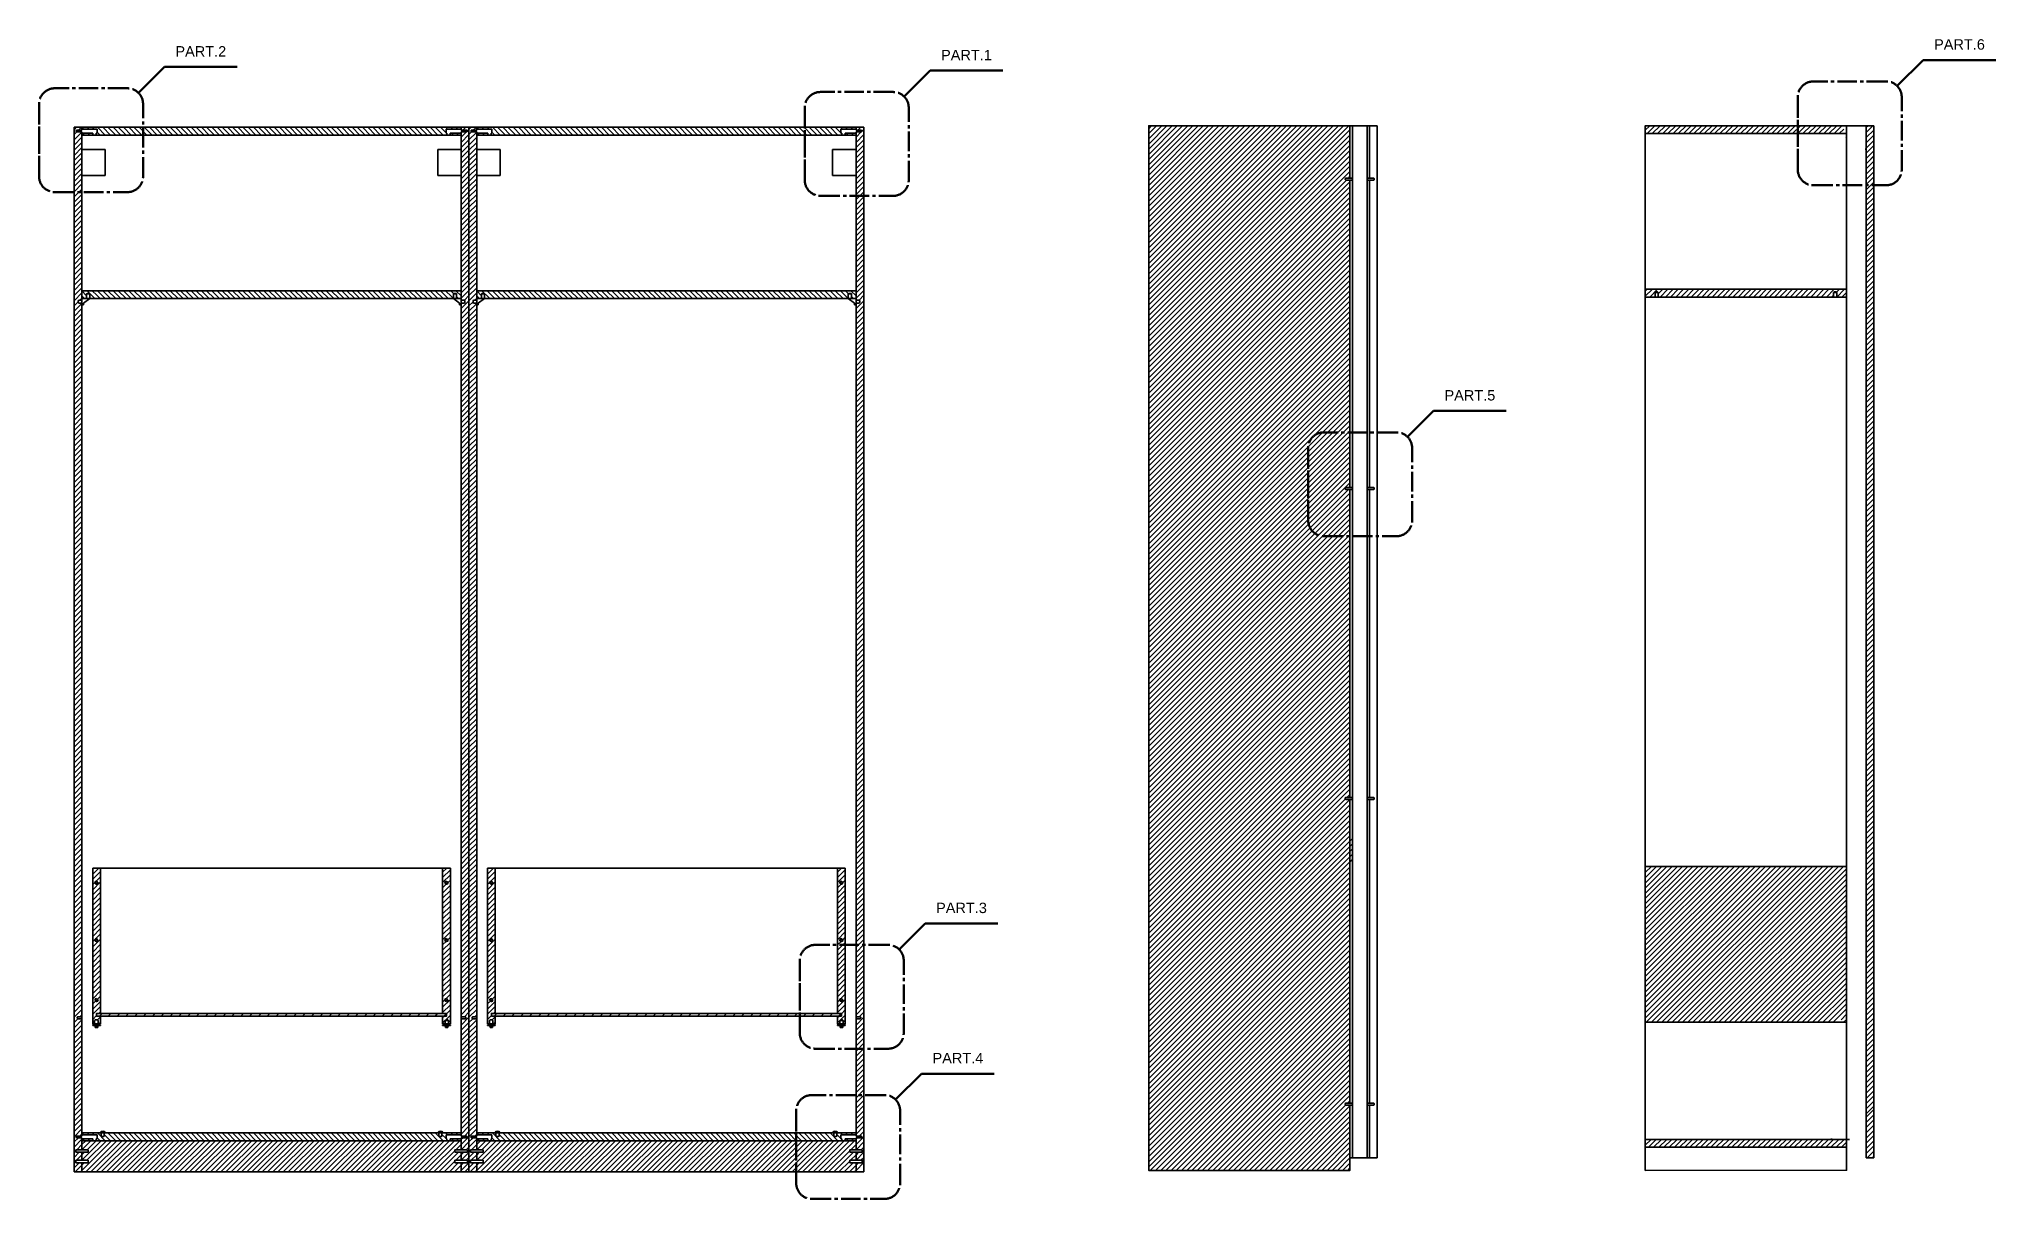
# Model space of a CAD drawing. Header units: millimetres. Extents: x 1628 to 5948, y -265 to 1722.
# Drawn here: x 2145.2 to 2521.9, y 1258.9 to 1482.3 of the extents above; entities that cross this region are included whole.
import ezdxf
from ezdxf.enums import TextEntityAlignment as Align

# ---------------------------------------------------------------- set-up
doc = ezdxf.new("R2010")
doc.units = ezdxf.units.MM
doc.linetypes.add('CENTER2', pattern=[1.125, 0.75, -0.125, 0.125, -0.125])
doc.layers.get('0').update_dxf_attribs({"color": 8})
doc.layers.add('A-SECT A-MCUT', color=7, linetype='Continuous', lineweight=35)
for name, color, linetype in [('Campiture', 1, 'Continuous'), ('filatura', 8, 'Continuous'), ('Incastri', 4, 'Continuous')]:
    doc.layers.add(name, color=color, linetype=linetype)
doc.styles.add('ARIAL', font='Arial.ttf')
pattern_1 = [(45, (1593.8411, 1124.19895), (-0.5, 0.5), [])]

msp = doc.modelspace()

# ---------------------------------------------------------------- hatches: boundary and pattern name
h = msp.add_hatch()
h.set_pattern_fill('JIS_WOOD', color=175, scale=1.7)
h.set_pattern_definition([(45, (1582.1644, 481.4423), (-0.85, 0.85), [])])
h.paths.add_polyline_path([(2223.66, 1294.43), (2223.66, 1294.63), (2156.3, 1294.63), (2156.3, 1294.13), (2157.05, 1294.13), (2222.91, 1294.13), (2223.66, 1294.13)])
h = msp.add_hatch()
h.set_pattern_fill('JIS_WOOD', color=175, scale=1.7)
h.set_pattern_definition([(45, (1658.1644, 481.4423), (-0.85, 0.85), [])])
h.paths.add_polyline_path([(2299.66, 1294.43), (2299.66, 1294.63), (2232.3, 1294.63), (2232.3, 1294.13), (2233.05, 1294.13), (2298.91, 1294.13), (2299.66, 1294.13)])
at = {"layer": 'Campiture'}
h = msp.add_hatch(dxfattribs=at)
h.set_pattern_fill('JIS_WOOD', color=256)
h.set_pattern_definition(pattern_1)
edge = h.paths.add_edge_path()
edge.add_spline(control_points=[(2492.48, 1465.62), (2492.81, 1465.62), (2493.14, 1465.62), (2493.14, 1465.62), (2493.14, 1464.64), (2493.14, 1463.67), (2493.14, 1462.7)], knot_values=[0.174311, 0.174311, 0.174311, 0.174311, 0.674311, 0.674311, 0.674311, 1.5, 1.5, 1.5, 1.5], weights=[1, 1, 1, 1, 1, 1, 1], degree=3, periodic=0)
edge.add_spline(control_points=[(2493.14, 1465.62), (2493.14, 1465.62), (2492.81, 1465.62), (2492.48, 1465.62)], knot_values=[1, 1, 1, 1, 1.5, 1.5, 1.5, 1.5], weights=[1, 1, 1, 1], degree=3, periodic=0)
edge.add_spline(control_points=[(2492.48, 1465.62), (2492.15, 1465.62), (2491.82, 1465.62), (2491.82, 1465.62)], knot_values=[1.5, 1.5, 1.5, 1.5, 2, 2, 2, 2], weights=[1, 1, 1, 1], degree=3, periodic=0)
edge.add_line((2491.82, 1465.62), (2490.23, 1465.62))
edge.add_line((2490.23, 1465.62), (2454.4, 1465.62))
edge.add_line((2454.4, 1465.62), (2454.4, 1464.11))
edge.add_line((2454.4, 1464.11), (2487.15, 1464.11))
edge.add_line((2487.15, 1464.11), (2490.28, 1464.11))
edge.add_line((2490.28, 1464.11), (2493.14, 1464.11))
h = msp.add_hatch(dxfattribs=at)
h.set_pattern_fill('JIS_WOOD', color=256)
h.set_pattern_definition(pattern_1)
edge = h.paths.add_edge_path()
edge.add_line((2498.4, 1458.55), (2498.4, 1460.79))
edge.add_line((2498.4, 1460.79), (2496.93, 1459.32))
edge.add_line((2496.93, 1459.32), (2496.93, 1458.55))
edge.add_line((2496.93, 1458.55), (2496.93, 1276.86))
edge.add_spline(control_points=[(2496.93, 1276.86), (2496.93, 1276.12), (2496.93, 1275.39), (2496.93, 1274.65)], knot_values=[4.012319, 4.012319, 4.012319, 4.012319, 4.023751, 4.023751, 4.023751, 4.023751], weights=[1, 1, 1, 1], degree=3, periodic=0)
edge.add_line((2496.93, 1274.65), (2498.4, 1276.12))
edge.add_spline(control_points=[(2498.4, 1276.12), (2498.4, 1276.37), (2498.4, 1276.61), (2498.4, 1276.86)], knot_values=[0.949387, 0.949387, 0.949387, 0.949387, 0.953089, 0.953089, 0.953089, 0.953089], weights=[1, 1, 1, 1], degree=3, periodic=0)
edge.add_line((2498.4, 1276.86), (2498.4, 1458.55))
h = msp.add_hatch(dxfattribs=at)
h.set_pattern_fill('JIS_WOOD', color=256)
h.set_pattern_definition(pattern_1)
h.paths.add_polyline_path([(2490.64, 1433.52), (2490.81, 1433.62), (2491.06, 1433.62), (2491.24, 1433.52), (2491.24, 1432.62), (2493.14, 1432.62), (2493.14, 1434.12), (2454.4, 1434.12), (2454.4, 1432.62), (2456.3, 1432.62), (2456.3, 1433.52), (2456.48, 1433.62), (2456.73, 1433.62), (2456.9, 1433.52), (2456.9, 1432.62), (2490.64, 1432.62)])
h = msp.add_hatch(dxfattribs=at)
h.set_pattern_fill('JIS_WOOD', color=256)
h.set_pattern_definition(pattern_1)
h.paths.add_polyline_path([(2493.14, 1322.93), (2454.4, 1322.93), (2454.4, 1292.93), (2491.41, 1292.93), (2491.41, 1293.59), (2491.56, 1293.68), (2491.93, 1293.68), (2492.08, 1293.59), (2492.08, 1292.93), (2493.14, 1292.93)])

# ---------------------------------------------------------------- linework, layer by layer
for p, q in [((2151.98, 1264.12), (2151.98, 1465.32)), ((2227.98, 1465.32), (2151.98, 1465.32)), ((2153.48, 1464.73), (2153.48, 1465.32)), ((2226.48, 1465.32), (2226.48, 1464.73)), ((2226.48, 1465.32), (2226.48, 1464.94)), ((2303.98, 1465.32), (2227.98, 1465.32)), ((2227.98, 1270.12), (2227.98, 1465.32)), ((2229.48, 1464.73), (2229.48, 1465.32)), ((2302.48, 1465.32), (2302.48, 1464.73)), ((2302.48, 1465.32), (2302.48, 1464.94)), ((2303.98, 1270.12), (2303.98, 1465.32)), ((2303.98, 1270.12), (2303.98, 1465.32)), ((2396.22, 1465.6), (2398.7, 1465.6)), ((2397.54, 1462.07), (2397.54, 1465.6)), ((2398.04, 1266.81), (2398.04, 1465.6)), ((2398.7, 1465.6), (2400.84, 1465.6)), ((2401.34, 1465.6), (2400.84, 1465.6)), ((2400.84, 1266.81), (2400.84, 1465.6)), ((2400.84, 1465.6), (2400.84, 1455.6)), ((2401.34, 1455.54), (2401.34, 1465.6)), ((2401.34, 1465.6), (2402.81, 1465.6)), ((2402.81, 1465.6), (2402.81, 1266.81)), ((2493.14, 1458.55), (2493.14, 1465.62)), ((2493.26, 1465.62), (2496.93, 1465.62)), ((2494.35, 1465.62), (2494.59, 1465.62)), ((2494.81, 1465.62), (2496.43, 1465.62)), ((2496.72, 1465.62), (2496.43, 1465.62)), ((2496.93, 1465.62), (2498.4, 1465.62)), ((2496.93, 1458.55), (2496.93, 1465.62)), ((2496.93, 1465.62), (2496.93, 1465.62)), ((2498.4, 1465.62), (2498.4, 1458.55)), ((2153.48, 1416.89), (2153.48, 1464.41)), ((2153.48, 1463.82), (2153.48, 1433.82)), ((2226.48, 1463.82), (2153.48, 1463.82)), ((2224.38, 1463.84), (2224.38, 1463.82)), ((2226.48, 1464.41), (2226.48, 1293.61)), ((2229.48, 1416.89), (2229.48, 1464.41)), ((2302.48, 1463.82), (2229.48, 1463.82)), ((2229.48, 1463.82), (2229.48, 1433.82)), ((2300.38, 1463.84), (2300.38, 1463.82)), ((2302.48, 1464.41), (2302.48, 1294.01)), ((2302.48, 1463.82), (2302.48, 1461.02)), ((2397.54, 1455.54), (2397.54, 1462.07)), ((2493.14, 1464.11), (2454.4, 1464.11)), ((2493.14, 1270.58), (2493.14, 1458.55)), ((2496.93, 1266.8), (2496.93, 1458.55)), ((2498.4, 1458.55), (2498.4, 1266.8)), ((2397.54, 1395.92), (2397.54, 1455.14)), ((2401.34, 1395.92), (2401.34, 1455.14)), ((2153.48, 1433.82), (2153.48, 1432.32)), ((2153.48, 1433.82), (2226.48, 1433.82)), ((2153.48, 1432.32), (2153.48, 1431.12)), ((2153.48, 1432.32), (2226.48, 1432.32)), ((2226.48, 1432.32), (2226.48, 1431.12)), ((2229.48, 1433.82), (2229.48, 1432.32)), ((2229.48, 1433.82), (2302.48, 1433.82)), ((2229.48, 1432.32), (2229.48, 1431.12)), ((2229.48, 1432.32), (2302.48, 1432.32)), ((2302.48, 1432.32), (2302.48, 1431.12)), ((2454.4, 1434.12), (2493.14, 1434.12)), ((2493.14, 1432.62), (2454.4, 1432.62)), ((2153.48, 1415.39), (2153.48, 1416.89)), ((2229.48, 1415.39), (2229.48, 1416.89)), ((2153.48, 1368.47), (2153.48, 1415.39)), ((2229.48, 1368.47), (2229.48, 1415.39)), ((2397.54, 1336.26), (2397.54, 1395.52)), ((2401.33, 1336.26), (2401.34, 1395.52)), ((2153.48, 1366.97), (2153.48, 1368.47)), ((2229.48, 1366.97), (2229.48, 1368.47)), ((2153.48, 1320.04), (2153.48, 1366.97)), ((2229.48, 1320.04), (2229.48, 1366.97)), ((2397.54, 1277.39), (2397.54, 1335.86)), ((2401.34, 1277.39), (2401.34, 1335.86)), ((2155.55, 1292.63), (2155.55, 1322.63)), ((2155.55, 1322.63), (2157.05, 1322.63)), ((2157.05, 1322.63), (2157.05, 1304.33)), ((2157.05, 1322.63), (2222.91, 1322.63)), ((2224.41, 1322.63), (2222.91, 1322.63)), ((2222.91, 1322.63), (2222.91, 1304.33)), ((2224.41, 1292.63), (2224.41, 1322.63)), ((2231.55, 1292.63), (2231.55, 1322.63)), ((2231.55, 1322.63), (2233.05, 1322.63)), ((2233.05, 1322.63), (2233.05, 1304.33)), ((2233.05, 1322.63), (2298.91, 1322.63)), ((2300.41, 1322.63), (2298.91, 1322.63)), ((2298.91, 1322.63), (2298.91, 1304.33)), ((2300.41, 1292.63), (2300.41, 1322.63)), ((2454.4, 1322.93), (2493.14, 1322.93)), ((2153.48, 1318.54), (2153.48, 1320.04)), ((2153.48, 1294.01), (2153.48, 1318.54)), ((2229.48, 1318.54), (2229.48, 1320.04)), ((2229.48, 1294.01), (2229.48, 1318.54)), ((2157.05, 1304.33), (2157.05, 1294.63)), ((2222.91, 1304.33), (2222.91, 1295.43)), ((2233.05, 1304.33), (2233.05, 1295.43)), ((2298.91, 1304.33), (2298.91, 1295.43)), ((2153.48, 1271.03), (2153.48, 1294.01)), ((2157.05, 1292.63), (2155.55, 1292.63)), ((2156.3, 1294.13), (2156.3, 1294.13)), ((2157.05, 1294.13), (2157.05, 1293.53)), ((2157.05, 1292.63), (2157.05, 1294.13)), ((2157.05, 1293.53), (2157.05, 1293.33)), ((2157.05, 1293.33), (2157.05, 1293.13)), ((2157.05, 1293.13), (2157.05, 1292.63)), ((2222.91, 1295.43), (2222.91, 1294.63)), ((2222.91, 1294.13), (2222.91, 1293.53)), ((2222.91, 1292.63), (2222.91, 1294.13)), ((2222.91, 1293.53), (2222.91, 1293.33)), ((2222.91, 1293.33), (2222.91, 1293.13)), ((2222.91, 1293.13), (2222.91, 1292.63)), ((2222.91, 1292.63), (2224.41, 1292.63)), ((2226.48, 1293.61), (2226.48, 1271.03)), ((2229.48, 1271.03), (2229.48, 1294.01)), ((2233.05, 1292.63), (2231.55, 1292.63)), ((2232.3, 1294.13), (2232.3, 1294.13)), ((2233.05, 1295.43), (2233.05, 1294.63)), ((2233.05, 1294.13), (2233.05, 1293.53)), ((2233.05, 1292.63), (2233.05, 1294.13)), ((2233.05, 1293.53), (2233.05, 1293.33)), ((2233.05, 1293.33), (2233.05, 1293.13)), ((2233.05, 1293.13), (2233.05, 1292.63)), ((2298.91, 1295.43), (2298.91, 1294.63)), ((2298.91, 1294.13), (2298.91, 1293.53)), ((2298.91, 1292.63), (2298.91, 1294.13)), ((2298.91, 1293.53), (2298.91, 1293.33)), ((2298.91, 1293.33), (2298.91, 1293.13)), ((2298.91, 1293.13), (2298.91, 1292.63)), ((2298.91, 1292.63), (2300.41, 1292.63)), ((2299.66, 1294.13), (2299.66, 1294.13)), ((2302.48, 1294.01), (2302.48, 1271.03)), ((2454.4, 1292.93), (2493.14, 1292.93)), ((2490.95, 1292.93), (2492.45, 1292.93)), ((2397.54, 1270.4), (2397.54, 1276.99)), ((2401.34, 1266.81), (2401.34, 1276.99)), ((2153.48, 1271.03), (2153.48, 1271.62)), ((2153.48, 1271.62), (2153.48, 1271.24)), ((2156.98, 1271.62), (2153.48, 1271.62)), ((2226.48, 1271.62), (2153.48, 1271.62)), ((2153.48, 1270.12), (2153.48, 1270.71)), ((2153.48, 1268.39), (2153.48, 1270.71)), ((2153.48, 1270.12), (2153.48, 1268.39)), ((2153.48, 1270.12), (2153.48, 1268.39)), ((2226.48, 1270.12), (2153.48, 1270.12)), ((2157.98, 1271.62), (2156.98, 1271.62)), ((2157.18, 1271.62), (2156.98, 1271.62)), ((2223.14, 1271.62), (2222.14, 1271.62)), ((2222.34, 1271.62), (2222.14, 1271.62)), ((2226.48, 1270.71), (2226.48, 1270.12)), ((2226.48, 1268.39), (2226.48, 1270.12)), ((2226.48, 1270.12), (2226.48, 1268.39)), ((2227.98, 1264.12), (2227.98, 1270.12)), ((2227.98, 1264.12), (2227.98, 1270.12)), ((2229.48, 1271.03), (2229.48, 1271.62)), ((2229.48, 1271.62), (2229.48, 1271.24)), ((2232.98, 1271.62), (2229.48, 1271.62)), ((2302.48, 1271.62), (2229.48, 1271.62)), ((2229.48, 1270.12), (2229.48, 1270.71)), ((2229.48, 1268.39), (2229.48, 1270.71)), ((2229.48, 1270.12), (2229.48, 1268.39)), ((2229.48, 1270.12), (2229.48, 1268.39)), ((2302.48, 1270.12), (2229.48, 1270.12)), ((2233.98, 1271.62), (2232.98, 1271.62)), ((2233.18, 1271.62), (2232.98, 1271.62)), ((2302.48, 1270.71), (2302.48, 1270.12)), ((2302.48, 1268.39), (2302.48, 1270.12)), ((2302.48, 1270.12), (2302.48, 1268.39)), ((2303.98, 1264.12), (2303.98, 1270.12)), ((2303.98, 1264.12), (2303.98, 1270.12)), ((2397.54, 1268.88), (2397.54, 1270.4)), ((2483.39, 1270.38), (2454.4, 1270.38)), ((2493.14, 1268.9), (2493.14, 1270.42)), ((2151.98, 1267.92), (2151.98, 1268.02)), ((2151.98, 1267.62), (2151.98, 1267.92)), ((2151.98, 1267.52), (2151.98, 1267.62)), ((2152.28, 1266.35), (2153.48, 1266.35)), ((2153.48, 1267.89), (2153.48, 1266.52)), ((2153.48, 1266.52), (2153.48, 1267.52)), ((2153.48, 1266.52), (2153.48, 1266.35)), ((2153.48, 1264.12), (2153.48, 1265.85)), ((2153.48, 1264.12), (2153.48, 1265.85)), ((2226.48, 1266.35), (2226.48, 1267.89)), ((2226.48, 1264.12), (2226.48, 1265.85)), ((2229.48, 1266.52), (2229.48, 1267.89)), ((2229.48, 1266.52), (2229.48, 1266.35)), ((2229.48, 1264.12), (2229.48, 1265.85)), ((2229.48, 1264.12), (2229.48, 1265.85)), ((2302.48, 1266.35), (2302.48, 1267.89)), ((2302.48, 1264.12), (2302.48, 1265.85)), ((2397.54, 1266.81), (2398.7, 1266.81)), ((2398.7, 1266.81), (2400.84, 1266.81)), ((2401.34, 1266.81), (2400.84, 1266.81)), ((2401.34, 1266.81), (2402.81, 1266.81)), ((2483.4, 1268.86), (2454.4, 1268.86)), ((2493.14, 1266.84), (2493.14, 1268.86)), ((2493.14, 1268.86), (2493.14, 1264.43)), ((2498.4, 1266.8), (2496.93, 1266.8)), ((2227.98, 1264.12), (2151.98, 1264.12)), ((2303.98, 1264.12), (2227.98, 1264.12))]:
    msp.add_line(p, q)
at = {"color": 175, "linetype": 'Continuous'}
for p, q in [((2156.22, 1464.14), (2156.28, 1464.2)), ((2226.48, 1464.4), (2226.49, 1464.41)), ((2302.48, 1464.4), (2302.49, 1464.41)), ((2496.93, 1459.32), (2498.4, 1460.79)), ((2498.16, 1458.55), (2498.4, 1458.79)), ((2397.26, 1455.54), (2397.54, 1455.82)), ((2224.98, 1432.32), (2224.6, 1432.7)), ((2226.4, 1432.32), (2226.48, 1432.4)), ((2226.48, 1431.4), (2226.5, 1431.42)), ((2300.98, 1432.32), (2300.6, 1432.7)), ((2302.4, 1432.32), (2302.48, 1432.4)), ((2302.48, 1431.4), (2302.5, 1431.42)), ((2397.54, 1335.82), (2397.58, 1335.86)), ((2397.54, 1327.82), (2398.04, 1328.32)), ((2397.54, 1326.82), (2398.04, 1327.32)), ((2397.54, 1325.82), (2398.04, 1326.32)), ((2155.55, 1322.47), (2155.71, 1322.63)), ((2155.55, 1321.47), (2156.71, 1322.63)), ((2222.91, 1321.83), (2223.71, 1322.63)), ((2222.91, 1320.83), (2224.41, 1322.33)), ((2231.55, 1322.47), (2231.71, 1322.63)), ((2231.55, 1321.47), (2232.71, 1322.63)), ((2298.91, 1321.83), (2299.71, 1322.63)), ((2298.91, 1320.83), (2300.41, 1322.33)), ((2397.54, 1324.82), (2398.04, 1325.32)), ((2397.54, 1323.82), (2398.04, 1324.32)), ((2155.55, 1320.47), (2157.05, 1321.97)), ((2155.55, 1319.47), (2157.05, 1320.97)), ((2155.55, 1318.47), (2157.05, 1319.97)), ((2155.55, 1317.47), (2157.05, 1318.97)), ((2222.91, 1319.83), (2224.41, 1321.33)), ((2222.91, 1318.83), (2223.72, 1319.64)), ((2222.91, 1317.83), (2224.41, 1319.33)), ((2222.91, 1316.83), (2224.41, 1318.33)), ((2223.85, 1319.77), (2224.41, 1320.33)), ((2231.55, 1320.47), (2233.05, 1321.97)), ((2231.55, 1319.47), (2233.05, 1320.97)), ((2231.55, 1318.47), (2233.05, 1319.97)), ((2231.55, 1317.47), (2233.05, 1318.97)), ((2298.91, 1319.83), (2300.41, 1321.33)), ((2298.91, 1318.83), (2299.72, 1319.64)), ((2298.91, 1317.83), (2300.41, 1319.33)), ((2298.91, 1316.83), (2300.41, 1318.33)), ((2299.85, 1319.77), (2300.41, 1320.33)), ((2155.55, 1316.47), (2157.05, 1317.97)), ((2155.55, 1315.47), (2157.05, 1316.97)), ((2155.55, 1314.47), (2157.05, 1315.97)), ((2155.55, 1313.47), (2157.05, 1314.97)), ((2222.91, 1315.83), (2224.41, 1317.33)), ((2222.91, 1314.83), (2224.41, 1316.33)), ((2222.91, 1313.83), (2224.41, 1315.33)), ((2231.55, 1316.47), (2233.05, 1317.97)), ((2231.55, 1315.47), (2233.05, 1316.97)), ((2231.55, 1314.47), (2233.05, 1315.97)), ((2231.55, 1313.47), (2233.05, 1314.97)), ((2298.91, 1315.83), (2300.41, 1317.33)), ((2298.91, 1314.83), (2300.41, 1316.33)), ((2298.91, 1313.83), (2300.41, 1315.33)), ((2155.55, 1312.47), (2157.05, 1313.97)), ((2155.55, 1311.47), (2157.05, 1312.97)), ((2155.55, 1310.47), (2157.05, 1311.97)), ((2155.55, 1309.47), (2157.05, 1310.97)), ((2222.91, 1312.83), (2224.41, 1314.33)), ((2222.91, 1311.83), (2224.41, 1313.33)), ((2222.91, 1310.83), (2224.41, 1312.33)), ((2222.91, 1309.83), (2224.41, 1311.33)), ((2231.55, 1312.47), (2233.05, 1313.97)), ((2231.55, 1311.47), (2233.05, 1312.97)), ((2231.55, 1310.47), (2233.05, 1311.97)), ((2231.55, 1309.47), (2233.05, 1310.97)), ((2298.91, 1312.83), (2300.41, 1314.33)), ((2298.91, 1311.83), (2300.41, 1313.33)), ((2298.91, 1310.83), (2300.41, 1312.33)), ((2298.91, 1309.83), (2300.41, 1311.33)), ((2155.55, 1308.47), (2157.05, 1309.97)), ((2155.55, 1307.47), (2157.05, 1308.97)), ((2155.55, 1306.47), (2157.05, 1307.97)), ((2155.55, 1305.47), (2157.05, 1306.97)), ((2222.91, 1308.83), (2224.41, 1310.33)), ((2222.91, 1307.83), (2223.66, 1308.58)), ((2222.91, 1306.83), (2224.41, 1308.33)), ((2222.91, 1305.83), (2224.41, 1307.33)), ((2223.86, 1308.78), (2224.41, 1309.33)), ((2231.55, 1308.47), (2233.05, 1309.97)), ((2231.55, 1307.47), (2233.05, 1308.97)), ((2231.55, 1306.47), (2233.05, 1307.97)), ((2231.55, 1305.47), (2233.05, 1306.97)), ((2298.91, 1308.83), (2300.41, 1310.33)), ((2298.91, 1307.83), (2299.66, 1308.58)), ((2298.91, 1306.83), (2300.41, 1308.33)), ((2298.91, 1305.83), (2300.41, 1307.33)), ((2299.86, 1308.78), (2300.41, 1309.33)), ((2155.55, 1304.47), (2157.05, 1305.97)), ((2155.55, 1303.47), (2157.05, 1304.97)), ((2155.55, 1302.47), (2157.05, 1303.97)), ((2222.91, 1304.83), (2224.41, 1306.33)), ((2222.91, 1303.83), (2224.41, 1305.33)), ((2222.91, 1302.83), (2224.41, 1304.33)), ((2222.91, 1301.83), (2224.41, 1303.33)), ((2231.55, 1304.47), (2233.05, 1305.97)), ((2231.55, 1303.47), (2233.05, 1304.97)), ((2231.55, 1302.47), (2233.05, 1303.97)), ((2298.91, 1304.83), (2300.41, 1306.33)), ((2298.91, 1303.83), (2300.41, 1305.33)), ((2298.91, 1302.83), (2300.41, 1304.33)), ((2298.91, 1301.83), (2300.41, 1303.33)), ((2155.55, 1301.47), (2157.05, 1302.97)), ((2155.55, 1300.47), (2157.05, 1301.97)), ((2155.55, 1299.47), (2157.05, 1300.97)), ((2155.55, 1298.47), (2157.05, 1299.97)), ((2222.91, 1300.83), (2224.41, 1302.33)), ((2222.91, 1299.83), (2224.41, 1301.33)), ((2222.91, 1298.83), (2224.41, 1300.33)), ((2231.55, 1301.47), (2233.05, 1302.97)), ((2231.55, 1300.47), (2233.05, 1301.97)), ((2231.55, 1299.47), (2233.05, 1300.97)), ((2231.55, 1298.47), (2233.05, 1299.97)), ((2298.91, 1300.83), (2300.41, 1302.33)), ((2298.91, 1299.83), (2300.41, 1301.33)), ((2298.91, 1298.83), (2300.41, 1300.33)), ((2155.55, 1297.47), (2157.05, 1298.97)), ((2155.55, 1296.47), (2156.17, 1297.09)), ((2155.55, 1295.47), (2157.05, 1296.97)), ((2155.55, 1294.47), (2157.05, 1295.97)), ((2156.45, 1297.37), (2157.05, 1297.97)), ((2222.91, 1297.83), (2224.41, 1299.33)), ((2222.91, 1296.83), (2224.41, 1298.33)), ((2222.91, 1295.83), (2224.41, 1297.33)), ((2222.91, 1294.83), (2224.41, 1296.33)), ((2231.55, 1297.47), (2233.05, 1298.97)), ((2231.55, 1296.47), (2232.17, 1297.09)), ((2231.55, 1295.47), (2233.05, 1296.97)), ((2231.55, 1294.47), (2233.05, 1295.97)), ((2232.45, 1297.37), (2233.05, 1297.97)), ((2298.91, 1297.83), (2300.41, 1299.33)), ((2298.91, 1296.83), (2300.41, 1298.33)), ((2298.91, 1295.83), (2300.41, 1297.33)), ((2298.91, 1294.83), (2300.41, 1296.33)), ((2155.55, 1293.47), (2156.3, 1294.22)), ((2156.46, 1293.38), (2157.05, 1293.97)), ((2156.71, 1294.63), (2157.05, 1294.97)), ((2156.71, 1292.63), (2157.05, 1292.97)), ((2222.91, 1293.83), (2223.21, 1294.13)), ((2222.91, 1292.83), (2223.37, 1293.29)), ((2223.39, 1293.31), (2224.41, 1294.33)), ((2223.66, 1294.58), (2224.41, 1295.33)), ((2224.03, 1292.95), (2224.41, 1293.33)), ((2226.48, 1293.4), (2226.69, 1293.61)), ((2231.55, 1293.47), (2232.3, 1294.22)), ((2231.71, 1292.63), (2231.93, 1292.85)), ((2232.46, 1293.38), (2233.05, 1293.97)), ((2232.71, 1294.63), (2233.05, 1294.97)), ((2232.71, 1292.63), (2233.05, 1292.97)), ((2298.91, 1293.83), (2299.21, 1294.13)), ((2298.91, 1292.83), (2299.37, 1293.29)), ((2299.39, 1293.31), (2300.41, 1294.33)), ((2299.66, 1294.58), (2300.41, 1295.33)), ((2300.03, 1292.95), (2300.41, 1293.33)), ((2152.79, 1270.71), (2153.11, 1271.03)), ((2153.11, 1271.03), (2153.48, 1271.4)), ((2156.2, 1270.12), (2156.22, 1270.14)), ((2232.2, 1270.12), (2232.22, 1270.14)), ((2153.43, 1266.35), (2153.48, 1266.4)), ((2153.47, 1268.39), (2153.48, 1268.4)), ((2226.43, 1266.35), (2226.48, 1266.4)), ((2226.47, 1268.39), (2226.48, 1268.4)), ((2229.43, 1266.35), (2229.48, 1266.4)), ((2229.47, 1268.39), (2229.48, 1268.4)), ((2302.43, 1266.35), (2302.48, 1266.4)), ((2302.47, 1268.39), (2302.48, 1268.4))]:
    msp.add_line(p, q, dxfattribs=at)
at = {"color": 6}
for p, q in [((2496.93, 1461.07), (2496.75, 1461.07)), ((2490.22, 1270.58), (2490.22, 1270.38)), ((2493.29, 1270.38), (2493.73, 1270.38))]:
    msp.add_line(p, q, dxfattribs=at)
at = {"linetype": 'Continuous'}
msp.add_line((2302.48, 1293.4), (2302.69, 1293.61), dxfattribs=at)
for points in [[(2396.22, 1465.6), (2394.64, 1465.6), (2358.81, 1465.6), (2358.81, 1264.4), (2397.54, 1264.42), (2397.54, 1266.86), (2397.54, 1268.88)], [(2493.26, 1465.62), (2490.23, 1465.62), (2454.4, 1465.62), (2454.4, 1264.42), (2493.14, 1264.43), (2493.14, 1266.88), (2493.14, 1268.9)], [(2223.66, 1294.43), (2223.66, 1294.13), (2223.66, 1294.63), (2156.3, 1294.63), (2156.3, 1294.13), (2157.05, 1294.13), (2222.91, 1294.13), (2223.66, 1294.13), (2223.66, 1294.13)], [(2299.66, 1294.43), (2299.66, 1294.13), (2299.66, 1294.63), (2232.3, 1294.63), (2232.3, 1294.13), (2233.05, 1294.13), (2298.91, 1294.13), (2299.66, 1294.13), (2299.66, 1294.13)], [(2483.39, 1270.38), (2491.16, 1270.38), (2492.56, 1270.38), (2493.14, 1270.38), (2493.14, 1268.86), (2492.01, 1268.86), (2483.4, 1268.86)]]:
    msp.add_lwpolyline(points)
at = {"layer": 'A-SECT A-MCUT'}
for p, q in [((2169.36, 1476.94), (2164.36, 1471.94)), ((2169.36, 1476.94), (2183.36, 1476.94)), ((2507.88, 1478.27), (2502.88, 1473.27)), ((2507.88, 1478.27), (2521.88, 1478.27)), ((2316.74, 1476.23), (2311.74, 1471.23)), ((2316.74, 1476.23), (2330.74, 1476.23)), ((2413.64, 1410.69), (2408.64, 1405.69)), ((2413.64, 1410.69), (2427.64, 1410.69)), ((2315.78, 1311.97), (2310.78, 1306.97)), ((2315.78, 1311.97), (2329.78, 1311.97)), ((2315.09, 1283.04), (2310.09, 1278.04)), ((2315.09, 1283.04), (2329.09, 1283.04))]:
    msp.add_line(p, q, dxfattribs=at)
at = {"layer": 'A-SECT A-MCUT', "linetype": 'CENTER2', "ltscale": 5}
for points in [[(2145.24, 1455.82, 0.414214), (2148.24, 1452.82), (2162.24, 1452.82, 0.414214), (2165.24, 1455.82), (2165.24, 1469.82, 0.414214), (2162.24, 1472.82), (2148.24, 1472.82, 0.414214), (2145.24, 1469.82), (2145.24, 1455.82), (2145.24, 1469.82)], [(2483.76, 1457.15, 0.414214), (2486.76, 1454.15), (2500.76, 1454.15, 0.414214), (2503.76, 1457.15), (2503.76, 1471.15, 0.414214), (2500.76, 1474.15), (2486.76, 1474.15, 0.414214), (2483.76, 1471.15), (2483.76, 1457.15), (2483.76, 1471.15)], [(2292.62, 1455.11, 0.414214), (2295.62, 1452.11), (2309.62, 1452.11, 0.414214), (2312.62, 1455.11), (2312.62, 1469.11, 0.414214), (2309.62, 1472.11), (2295.62, 1472.11, 0.414214), (2292.62, 1469.11), (2292.62, 1455.11), (2292.62, 1469.11)], [(2389.52, 1389.56, 0.414214), (2392.52, 1386.56), (2406.52, 1386.56, 0.414214), (2409.52, 1389.56), (2409.52, 1403.56, 0.414214), (2406.52, 1406.56), (2392.52, 1406.56, 0.414214), (2389.52, 1403.56), (2389.52, 1389.56), (2389.52, 1403.56)], [(2291.66, 1290.85, 0.414214), (2294.66, 1287.85), (2308.66, 1287.85, 0.414214), (2311.66, 1290.85), (2311.66, 1304.85, 0.414214), (2308.66, 1307.85), (2294.66, 1307.85, 0.414214), (2291.66, 1304.85), (2291.66, 1290.85), (2291.66, 1304.85)], [(2290.97, 1261.92, 0.414214), (2293.97, 1258.92), (2307.97, 1258.92, 0.414214), (2310.97, 1261.92), (2310.97, 1275.92, 0.414214), (2307.97, 1278.92), (2293.97, 1278.92, 0.414214), (2290.97, 1275.92), (2290.97, 1261.92), (2290.97, 1275.92)]]:
    msp.add_lwpolyline(points, format="xyb", dxfattribs=at)
at = {"layer": 'Campiture', "linetype": 'Continuous'}
for p, q in [((2151.98, 1464.9), (2152.4, 1465.32)), ((2152.81, 1464.73), (2153.4, 1465.32)), ((2153.86, 1464.94), (2153.48, 1465.32)), ((2154.86, 1464.94), (2154.48, 1465.32)), ((2155.86, 1464.94), (2155.48, 1465.32)), ((2157.98, 1463.82), (2156.48, 1465.32)), ((2158.98, 1463.82), (2157.48, 1465.32)), ((2159.98, 1463.82), (2158.48, 1465.32)), ((2160.98, 1463.82), (2159.48, 1465.32)), ((2161.98, 1463.82), (2160.48, 1465.32)), ((2162.98, 1463.82), (2161.48, 1465.32)), ((2163.98, 1463.82), (2162.48, 1465.32)), ((2164.98, 1463.82), (2163.48, 1465.32)), ((2165.98, 1463.82), (2164.48, 1465.32)), ((2166.98, 1463.82), (2165.48, 1465.32)), ((2167.98, 1463.82), (2166.48, 1465.32)), ((2168.98, 1463.82), (2167.48, 1465.32)), ((2169.98, 1463.82), (2168.48, 1465.32)), ((2170.98, 1463.82), (2169.48, 1465.32)), ((2171.98, 1463.82), (2170.48, 1465.32)), ((2172.98, 1463.82), (2171.48, 1465.32)), ((2173.98, 1463.82), (2172.48, 1465.32)), ((2174.98, 1463.82), (2173.48, 1465.32)), ((2175.98, 1463.82), (2174.48, 1465.32)), ((2176.98, 1463.82), (2175.48, 1465.32)), ((2177.98, 1463.82), (2176.48, 1465.32)), ((2178.98, 1463.82), (2177.48, 1465.32)), ((2179.98, 1463.82), (2178.48, 1465.32)), ((2180.98, 1463.82), (2179.48, 1465.32)), ((2181.98, 1463.82), (2180.48, 1465.32)), ((2182.98, 1463.82), (2181.48, 1465.32)), ((2183.98, 1463.82), (2182.48, 1465.32)), ((2184.98, 1463.82), (2183.48, 1465.32)), ((2185.98, 1463.82), (2184.48, 1465.32)), ((2186.98, 1463.82), (2185.48, 1465.32)), ((2187.98, 1463.82), (2186.48, 1465.32)), ((2188.98, 1463.82), (2187.48, 1465.32)), ((2189.98, 1463.82), (2188.48, 1465.32)), ((2190.98, 1463.82), (2189.48, 1465.32)), ((2191.98, 1463.82), (2190.48, 1465.32)), ((2192.98, 1463.82), (2191.48, 1465.32)), ((2193.98, 1463.82), (2192.48, 1465.32)), ((2194.98, 1463.82), (2193.48, 1465.32)), ((2195.98, 1463.82), (2194.48, 1465.32)), ((2196.98, 1463.82), (2195.48, 1465.32)), ((2197.98, 1463.82), (2196.48, 1465.32)), ((2198.98, 1463.82), (2197.48, 1465.32)), ((2199.98, 1463.82), (2198.48, 1465.32)), ((2200.98, 1463.82), (2199.48, 1465.32)), ((2201.98, 1463.82), (2200.48, 1465.32)), ((2202.98, 1463.82), (2201.48, 1465.32)), ((2203.98, 1463.82), (2202.48, 1465.32)), ((2204.98, 1463.82), (2203.48, 1465.32)), ((2205.98, 1463.82), (2204.48, 1465.32)), ((2206.98, 1463.82), (2205.48, 1465.32)), ((2207.98, 1463.82), (2206.48, 1465.32)), ((2208.98, 1463.82), (2207.48, 1465.32)), ((2209.98, 1463.82), (2208.48, 1465.32)), ((2210.98, 1463.82), (2209.48, 1465.32)), ((2211.98, 1463.82), (2210.48, 1465.32)), ((2212.98, 1463.82), (2211.48, 1465.32)), ((2213.98, 1463.82), (2212.48, 1465.32)), ((2214.98, 1463.82), (2213.48, 1465.32)), ((2215.98, 1463.82), (2214.48, 1465.32)), ((2216.98, 1463.82), (2215.48, 1465.32)), ((2217.98, 1463.82), (2216.48, 1465.32)), ((2218.98, 1463.82), (2217.48, 1465.32)), ((2219.98, 1463.82), (2218.48, 1465.32)), ((2220.98, 1463.82), (2219.48, 1465.32)), ((2221.98, 1463.82), (2220.48, 1465.32)), ((2222.98, 1463.82), (2221.48, 1465.32)), ((2223.56, 1464.24), (2222.48, 1465.32)), ((2223.86, 1464.94), (2223.48, 1465.32)), ((2224.86, 1464.94), (2224.48, 1465.32)), ((2225.86, 1464.94), (2225.48, 1465.32)), ((2226.81, 1464.73), (2227.4, 1465.32)), ((2227.98, 1464.9), (2228.4, 1465.32)), ((2228.81, 1464.73), (2229.4, 1465.32)), ((2229.86, 1464.94), (2229.48, 1465.32)), ((2230.86, 1464.94), (2230.48, 1465.32)), ((2231.86, 1464.94), (2231.48, 1465.32)), ((2233.98, 1463.82), (2232.48, 1465.32)), ((2234.98, 1463.82), (2233.48, 1465.32)), ((2235.98, 1463.82), (2234.48, 1465.32)), ((2236.98, 1463.82), (2235.48, 1465.32)), ((2237.98, 1463.82), (2236.48, 1465.32)), ((2238.98, 1463.82), (2237.48, 1465.32)), ((2239.98, 1463.82), (2238.48, 1465.32)), ((2240.98, 1463.82), (2239.48, 1465.32)), ((2241.98, 1463.82), (2240.48, 1465.32)), ((2242.98, 1463.82), (2241.48, 1465.32)), ((2243.98, 1463.82), (2242.48, 1465.32)), ((2244.98, 1463.82), (2243.48, 1465.32)), ((2245.98, 1463.82), (2244.48, 1465.32)), ((2246.98, 1463.82), (2245.48, 1465.32)), ((2247.98, 1463.82), (2246.48, 1465.32)), ((2248.98, 1463.82), (2247.48, 1465.32)), ((2249.98, 1463.82), (2248.48, 1465.32)), ((2250.98, 1463.82), (2249.48, 1465.32)), ((2251.98, 1463.82), (2250.48, 1465.32)), ((2252.98, 1463.82), (2251.48, 1465.32)), ((2253.98, 1463.82), (2252.48, 1465.32)), ((2254.98, 1463.82), (2253.48, 1465.32)), ((2255.98, 1463.82), (2254.48, 1465.32)), ((2256.98, 1463.82), (2255.48, 1465.32)), ((2257.98, 1463.82), (2256.48, 1465.32)), ((2258.98, 1463.82), (2257.48, 1465.32)), ((2259.98, 1463.82), (2258.48, 1465.32)), ((2260.98, 1463.82), (2259.48, 1465.32)), ((2261.98, 1463.82), (2260.48, 1465.32)), ((2262.98, 1463.82), (2261.48, 1465.32)), ((2263.98, 1463.82), (2262.48, 1465.32)), ((2264.98, 1463.82), (2263.48, 1465.32)), ((2265.98, 1463.82), (2264.48, 1465.32)), ((2266.98, 1463.82), (2265.48, 1465.32)), ((2267.98, 1463.82), (2266.48, 1465.32)), ((2268.98, 1463.82), (2267.48, 1465.32)), ((2269.98, 1463.82), (2268.48, 1465.32)), ((2270.98, 1463.82), (2269.48, 1465.32)), ((2271.98, 1463.82), (2270.48, 1465.32)), ((2272.98, 1463.82), (2271.48, 1465.32)), ((2273.98, 1463.82), (2272.48, 1465.32)), ((2274.98, 1463.82), (2273.48, 1465.32)), ((2275.98, 1463.82), (2274.48, 1465.32)), ((2276.98, 1463.82), (2275.48, 1465.32)), ((2277.98, 1463.82), (2276.48, 1465.32)), ((2278.98, 1463.82), (2277.48, 1465.32)), ((2279.98, 1463.82), (2278.48, 1465.32)), ((2280.98, 1463.82), (2279.48, 1465.32)), ((2281.98, 1463.82), (2280.48, 1465.32)), ((2282.98, 1463.82), (2281.48, 1465.32)), ((2283.98, 1463.82), (2282.48, 1465.32)), ((2284.98, 1463.82), (2283.48, 1465.32)), ((2285.98, 1463.82), (2284.48, 1465.32)), ((2286.98, 1463.82), (2285.48, 1465.32)), ((2287.98, 1463.82), (2286.48, 1465.32)), ((2288.98, 1463.82), (2287.48, 1465.32)), ((2289.98, 1463.82), (2288.48, 1465.32)), ((2290.98, 1463.82), (2289.48, 1465.32)), ((2291.98, 1463.82), (2290.48, 1465.32)), ((2292.98, 1463.82), (2291.48, 1465.32)), ((2293.98, 1463.82), (2292.48, 1465.32)), ((2294.98, 1463.82), (2293.48, 1465.32)), ((2295.98, 1463.82), (2294.48, 1465.32)), ((2296.98, 1463.82), (2295.48, 1465.32)), ((2297.98, 1463.82), (2296.48, 1465.32)), ((2298.98, 1463.82), (2297.48, 1465.32)), ((2299.56, 1464.24), (2298.48, 1465.32)), ((2299.86, 1464.94), (2299.48, 1465.32)), ((2300.86, 1464.94), (2300.48, 1465.32)), ((2301.86, 1464.94), (2301.48, 1465.32)), ((2302.81, 1464.73), (2303.4, 1465.32)), ((2358.81, 1465.09), (2359.32, 1465.6)), ((2358.81, 1464.09), (2360.32, 1465.6)), ((2358.81, 1463.09), (2361.32, 1465.6)), ((2358.81, 1462.09), (2362.32, 1465.6)), ((2358.81, 1461.09), (2363.32, 1465.6)), ((2358.81, 1460.09), (2364.32, 1465.6)), ((2358.81, 1459.09), (2365.32, 1465.6)), ((2358.81, 1458.09), (2366.32, 1465.6)), ((2358.81, 1457.09), (2367.32, 1465.6)), ((2358.81, 1456.09), (2368.32, 1465.6)), ((2358.81, 1455.09), (2369.32, 1465.6)), ((2358.81, 1454.09), (2370.32, 1465.6)), ((2358.81, 1453.09), (2371.32, 1465.6)), ((2358.81, 1452.09), (2372.32, 1465.6)), ((2358.81, 1451.09), (2373.32, 1465.6)), ((2358.81, 1450.09), (2374.32, 1465.6)), ((2358.81, 1449.09), (2375.32, 1465.6)), ((2358.81, 1448.09), (2376.32, 1465.6)), ((2358.81, 1447.09), (2377.32, 1465.6)), ((2358.81, 1446.09), (2378.32, 1465.6)), ((2358.81, 1445.09), (2379.32, 1465.6)), ((2358.81, 1444.09), (2380.32, 1465.6)), ((2358.81, 1443.09), (2381.32, 1465.6)), ((2358.81, 1442.09), (2382.32, 1465.6)), ((2358.81, 1441.09), (2383.32, 1465.6)), ((2358.81, 1440.09), (2384.32, 1465.6)), ((2358.81, 1439.09), (2385.32, 1465.6)), ((2358.81, 1438.09), (2386.32, 1465.6)), ((2358.81, 1437.09), (2387.32, 1465.6)), ((2358.81, 1436.09), (2388.32, 1465.6)), ((2358.81, 1435.09), (2389.32, 1465.6)), ((2358.81, 1434.09), (2390.32, 1465.6)), ((2358.81, 1433.09), (2391.32, 1465.6)), ((2358.81, 1432.09), (2392.32, 1465.6)), ((2358.81, 1431.09), (2393.32, 1465.6)), ((2358.81, 1430.09), (2394.32, 1465.6)), ((2358.81, 1429.09), (2395.32, 1465.6)), ((2358.81, 1428.09), (2396.32, 1465.6)), ((2358.81, 1427.09), (2397.32, 1465.6)), ((2496.93, 1465.32), (2497.23, 1465.62)), ((2496.93, 1464.32), (2498.23, 1465.62)), ((2151.98, 1463.9), (2152.49, 1464.41)), ((2151.98, 1462.9), (2153.48, 1464.4)), ((2151.98, 1461.9), (2153.48, 1463.4)), ((2151.98, 1460.9), (2153.48, 1462.4)), ((2151.98, 1459.9), (2153.48, 1461.4)), ((2153.98, 1463.82), (2153.6, 1464.2)), ((2154.98, 1463.82), (2154.6, 1464.2)), ((2156.98, 1463.82), (2156.4, 1464.4)), ((2224.98, 1463.82), (2224.6, 1464.2)), ((2225.98, 1463.82), (2225.6, 1464.2)), ((2226.48, 1463.4), (2227.49, 1464.41)), ((2226.48, 1462.4), (2227.98, 1463.9)), ((2226.48, 1461.4), (2227.98, 1462.9)), ((2226.48, 1460.4), (2227.98, 1461.9)), ((2227.6, 1464.51), (2227.98, 1464.9)), ((2227.98, 1463.9), (2228.49, 1464.41)), ((2227.98, 1462.9), (2229.48, 1464.4)), ((2227.98, 1461.9), (2229.48, 1463.4)), ((2227.98, 1460.9), (2229.48, 1462.4)), ((2227.98, 1459.9), (2229.48, 1461.4)), ((2229.98, 1463.82), (2229.6, 1464.2)), ((2230.98, 1463.82), (2230.6, 1464.2)), ((2232.98, 1463.82), (2232.4, 1464.4)), ((2300.98, 1463.82), (2300.6, 1464.2)), ((2301.98, 1463.82), (2301.6, 1464.2)), ((2302.48, 1463.4), (2303.49, 1464.41)), ((2302.48, 1462.4), (2303.98, 1463.9)), ((2302.48, 1461.4), (2303.98, 1462.9)), ((2302.48, 1460.4), (2303.98, 1461.9)), ((2303.6, 1464.51), (2303.98, 1464.9)), ((2358.81, 1426.09), (2397.54, 1464.82)), ((2358.81, 1425.09), (2397.54, 1463.82)), ((2358.81, 1424.09), (2397.54, 1462.82)), ((2358.81, 1423.09), (2397.54, 1461.82)), ((2496.93, 1463.32), (2498.4, 1464.79)), ((2496.93, 1462.32), (2498.4, 1463.79)), ((2496.93, 1461.32), (2498.4, 1462.79)), ((2496.93, 1460.32), (2498.4, 1461.79)), ((2151.98, 1458.9), (2153.48, 1460.4)), ((2151.98, 1457.9), (2153.48, 1459.4)), ((2151.98, 1456.9), (2153.48, 1458.4)), ((2226.48, 1459.4), (2227.98, 1460.9)), ((2226.48, 1458.4), (2227.98, 1459.9)), ((2226.48, 1457.4), (2227.98, 1458.9)), ((2226.48, 1456.4), (2227.98, 1457.9)), ((2227.98, 1458.9), (2229.48, 1460.4)), ((2227.98, 1457.9), (2229.48, 1459.4)), ((2227.98, 1456.9), (2229.48, 1458.4)), ((2302.48, 1459.4), (2303.98, 1460.9)), ((2302.48, 1458.4), (2303.98, 1459.9)), ((2302.48, 1457.4), (2303.98, 1458.9)), ((2302.48, 1456.4), (2303.98, 1457.9)), ((2358.81, 1422.09), (2397.54, 1460.82)), ((2358.81, 1421.09), (2397.54, 1459.82)), ((2358.81, 1420.09), (2397.54, 1458.82)), ((2358.81, 1419.09), (2397.54, 1457.82)), ((2497.16, 1458.55), (2498.4, 1459.79)), ((2151.98, 1455.9), (2153.48, 1457.4)), ((2151.98, 1454.9), (2153.48, 1456.4)), ((2151.98, 1453.9), (2153.48, 1455.4)), ((2151.98, 1452.9), (2153.48, 1454.4)), ((2226.48, 1455.4), (2227.98, 1456.9)), ((2226.48, 1454.4), (2227.98, 1455.9)), ((2226.48, 1453.4), (2227.98, 1454.9)), ((2226.48, 1452.4), (2227.98, 1453.9)), ((2227.98, 1455.9), (2229.48, 1457.4)), ((2227.98, 1454.9), (2229.48, 1456.4)), ((2227.98, 1453.9), (2229.48, 1455.4)), ((2227.98, 1452.9), (2229.48, 1454.4)), ((2302.48, 1455.4), (2303.98, 1456.9)), ((2302.48, 1454.4), (2303.98, 1455.9)), ((2302.48, 1453.4), (2303.98, 1454.9)), ((2302.48, 1452.4), (2303.98, 1453.9)), ((2358.81, 1418.09), (2397.54, 1456.82)), ((2358.81, 1417.09), (2396.86, 1455.14)), ((2358.81, 1416.09), (2397.54, 1454.82)), ((2151.98, 1451.9), (2153.48, 1453.4)), ((2151.98, 1450.9), (2153.48, 1452.4)), ((2151.98, 1449.9), (2153.48, 1451.4)), ((2151.98, 1448.9), (2153.48, 1450.4)), ((2226.48, 1451.4), (2227.98, 1452.9)), ((2226.48, 1450.4), (2227.98, 1451.9)), ((2226.48, 1449.4), (2227.98, 1450.9)), ((2227.98, 1451.9), (2229.48, 1453.4)), ((2227.98, 1450.9), (2229.48, 1452.4)), ((2227.98, 1449.9), (2229.48, 1451.4)), ((2227.98, 1448.9), (2229.48, 1450.4)), ((2302.48, 1451.4), (2303.98, 1452.9)), ((2302.48, 1450.4), (2303.98, 1451.9)), ((2302.48, 1449.4), (2303.98, 1450.9)), ((2358.81, 1415.09), (2397.54, 1453.82)), ((2358.81, 1414.09), (2397.54, 1452.82)), ((2358.81, 1413.09), (2397.54, 1451.82)), ((2358.81, 1412.09), (2397.54, 1450.82)), ((2151.98, 1447.9), (2153.48, 1449.4)), ((2151.98, 1446.9), (2153.48, 1448.4)), ((2151.98, 1445.9), (2153.48, 1447.4)), ((2151.98, 1444.9), (2153.48, 1446.4)), ((2226.48, 1448.4), (2227.98, 1449.9)), ((2226.48, 1447.4), (2227.98, 1448.9)), ((2226.48, 1446.4), (2227.98, 1447.9)), ((2226.48, 1445.4), (2227.98, 1446.9)), ((2227.98, 1447.9), (2229.48, 1449.4)), ((2227.98, 1446.9), (2229.48, 1448.4)), ((2227.98, 1445.9), (2229.48, 1447.4)), ((2227.98, 1444.9), (2229.48, 1446.4)), ((2302.48, 1448.4), (2303.98, 1449.9)), ((2302.48, 1447.4), (2303.98, 1448.9)), ((2302.48, 1446.4), (2303.98, 1447.9)), ((2302.48, 1445.4), (2303.98, 1446.9)), ((2358.81, 1411.09), (2397.54, 1449.82)), ((2358.81, 1410.09), (2397.54, 1448.82)), ((2358.81, 1409.09), (2397.54, 1447.82)), ((2358.81, 1408.09), (2397.54, 1446.82)), ((2151.98, 1443.9), (2153.48, 1445.4)), ((2151.98, 1442.9), (2153.48, 1444.4)), ((2151.98, 1441.9), (2153.48, 1443.4)), ((2226.48, 1444.4), (2227.98, 1445.9)), ((2226.48, 1443.4), (2227.98, 1444.9)), ((2226.48, 1442.4), (2227.98, 1443.9)), ((2226.48, 1441.4), (2227.98, 1442.9)), ((2227.98, 1443.9), (2229.48, 1445.4)), ((2227.98, 1442.9), (2229.48, 1444.4)), ((2227.98, 1441.9), (2229.48, 1443.4)), ((2302.48, 1444.4), (2303.98, 1445.9)), ((2302.48, 1443.4), (2303.98, 1444.9)), ((2302.48, 1442.4), (2303.98, 1443.9)), ((2302.48, 1441.4), (2303.98, 1442.9)), ((2358.81, 1407.09), (2397.54, 1445.82)), ((2358.81, 1406.09), (2397.54, 1444.82)), ((2358.81, 1405.09), (2397.54, 1443.82)), ((2358.81, 1404.09), (2397.54, 1442.82)), ((2151.98, 1440.9), (2153.48, 1442.4)), ((2151.98, 1439.9), (2153.48, 1441.4)), ((2151.98, 1438.9), (2153.48, 1440.4)), ((2151.98, 1437.9), (2153.48, 1439.4)), ((2226.48, 1440.4), (2227.98, 1441.9)), ((2226.48, 1439.4), (2227.98, 1440.9)), ((2226.48, 1438.4), (2227.98, 1439.9)), ((2226.48, 1437.4), (2227.98, 1438.9)), ((2227.98, 1440.9), (2229.48, 1442.4)), ((2227.98, 1439.9), (2229.48, 1441.4)), ((2227.98, 1438.9), (2229.48, 1440.4)), ((2227.98, 1437.9), (2229.48, 1439.4)), ((2302.48, 1440.4), (2303.98, 1441.9)), ((2302.48, 1439.4), (2303.98, 1440.9)), ((2302.48, 1438.4), (2303.98, 1439.9)), ((2302.48, 1437.4), (2303.98, 1438.9)), ((2358.81, 1403.09), (2397.54, 1441.82)), ((2358.81, 1402.09), (2397.54, 1440.82)), ((2358.81, 1401.09), (2397.54, 1439.82)), ((2358.81, 1400.09), (2397.54, 1438.82)), ((2151.98, 1436.9), (2153.48, 1438.4)), ((2151.98, 1435.9), (2153.48, 1437.4)), ((2151.98, 1434.9), (2153.48, 1436.4)), ((2151.98, 1433.9), (2153.48, 1435.4)), ((2226.48, 1436.4), (2227.98, 1437.9)), ((2226.48, 1435.4), (2227.98, 1436.9)), ((2226.48, 1434.4), (2227.98, 1435.9)), ((2227.98, 1436.9), (2229.48, 1438.4)), ((2227.98, 1435.9), (2229.48, 1437.4)), ((2227.98, 1434.9), (2229.48, 1436.4)), ((2227.98, 1433.9), (2229.48, 1435.4)), ((2302.48, 1436.4), (2303.98, 1437.9)), ((2302.48, 1435.4), (2303.98, 1436.9)), ((2302.48, 1434.4), (2303.98, 1435.9)), ((2358.81, 1399.09), (2397.54, 1437.82)), ((2358.81, 1398.09), (2397.54, 1436.82)), ((2358.81, 1397.09), (2397.54, 1435.82)), ((2151.98, 1432.9), (2153.48, 1434.4)), ((2151.98, 1431.9), (2153.48, 1433.4)), ((2151.98, 1430.9), (2152.77, 1431.69)), ((2151.98, 1429.9), (2153.48, 1431.4)), ((2153.1, 1432.02), (2153.48, 1432.4)), ((2154.38, 1432.88), (2153.48, 1433.82)), ((2153.98, 1432.32), (2153.48, 1432.82)), ((2155.98, 1432.32), (2154.48, 1433.82)), ((2156.32, 1432.98), (2155.48, 1433.82)), ((2156.98, 1432.32), (2156.32, 1432.98)), ((2157.98, 1432.32), (2156.48, 1433.82)), ((2158.98, 1432.32), (2157.48, 1433.82)), ((2159.98, 1432.32), (2158.48, 1433.82)), ((2160.98, 1432.32), (2159.48, 1433.82)), ((2161.98, 1432.32), (2160.48, 1433.82)), ((2162.98, 1432.32), (2161.48, 1433.82)), ((2163.98, 1432.32), (2162.48, 1433.82)), ((2164.98, 1432.32), (2163.48, 1433.82)), ((2165.98, 1432.32), (2164.48, 1433.82)), ((2166.98, 1432.32), (2165.48, 1433.82)), ((2167.98, 1432.32), (2166.48, 1433.82)), ((2168.98, 1432.32), (2167.48, 1433.82)), ((2169.98, 1432.32), (2168.48, 1433.82)), ((2170.98, 1432.32), (2169.48, 1433.82)), ((2171.98, 1432.32), (2170.48, 1433.82)), ((2172.98, 1432.32), (2171.48, 1433.82)), ((2173.98, 1432.32), (2172.48, 1433.82)), ((2174.98, 1432.32), (2173.48, 1433.82)), ((2175.98, 1432.32), (2174.48, 1433.82)), ((2176.98, 1432.32), (2175.48, 1433.82)), ((2177.98, 1432.32), (2176.48, 1433.82)), ((2178.98, 1432.32), (2177.48, 1433.82)), ((2179.98, 1432.32), (2178.48, 1433.82)), ((2180.98, 1432.32), (2179.48, 1433.82)), ((2181.98, 1432.32), (2180.48, 1433.82)), ((2182.98, 1432.32), (2181.48, 1433.82)), ((2183.98, 1432.32), (2182.48, 1433.82)), ((2184.98, 1432.32), (2183.48, 1433.82)), ((2185.98, 1432.32), (2184.48, 1433.82)), ((2186.98, 1432.32), (2185.48, 1433.82)), ((2187.98, 1432.32), (2186.48, 1433.82)), ((2188.98, 1432.32), (2187.48, 1433.82)), ((2189.98, 1432.32), (2188.48, 1433.82)), ((2190.98, 1432.32), (2189.48, 1433.82)), ((2191.98, 1432.32), (2190.48, 1433.82)), ((2192.98, 1432.32), (2191.48, 1433.82)), ((2193.98, 1432.32), (2192.48, 1433.82)), ((2194.98, 1432.32), (2193.48, 1433.82)), ((2195.98, 1432.32), (2194.48, 1433.82)), ((2196.98, 1432.32), (2195.48, 1433.82)), ((2197.98, 1432.32), (2196.48, 1433.82)), ((2198.98, 1432.32), (2197.48, 1433.82)), ((2199.98, 1432.32), (2198.48, 1433.82)), ((2200.98, 1432.32), (2199.48, 1433.82)), ((2201.98, 1432.32), (2200.48, 1433.82)), ((2202.98, 1432.32), (2201.48, 1433.82)), ((2203.98, 1432.32), (2202.48, 1433.82)), ((2204.98, 1432.32), (2203.48, 1433.82)), ((2205.98, 1432.32), (2204.48, 1433.82)), ((2206.98, 1432.32), (2205.48, 1433.82)), ((2207.98, 1432.32), (2206.48, 1433.82)), ((2208.98, 1432.32), (2207.48, 1433.82)), ((2209.98, 1432.32), (2208.48, 1433.82)), ((2210.98, 1432.32), (2209.48, 1433.82)), ((2211.98, 1432.32), (2210.48, 1433.82)), ((2212.98, 1432.32), (2211.48, 1433.82)), ((2213.98, 1432.32), (2212.48, 1433.82)), ((2214.98, 1432.32), (2213.48, 1433.82)), ((2215.98, 1432.32), (2214.48, 1433.82)), ((2216.98, 1432.32), (2215.48, 1433.82)), ((2217.98, 1432.32), (2216.48, 1433.82)), ((2218.98, 1432.32), (2217.48, 1433.82)), ((2219.98, 1432.32), (2218.48, 1433.82)), ((2220.98, 1432.32), (2219.48, 1433.82)), ((2221.98, 1432.32), (2220.48, 1433.82)), ((2222.98, 1432.32), (2221.48, 1433.82)), ((2223.98, 1432.32), (2222.48, 1433.82)), ((2224.6, 1432.7), (2223.48, 1433.82)), ((2225.04, 1433.26), (2224.48, 1433.82)), ((2226.48, 1432.82), (2225.48, 1433.82)), ((2225.98, 1432.32), (2225.58, 1432.72)), ((2226.48, 1433.4), (2227.98, 1434.9)), ((2226.48, 1432.4), (2227.98, 1433.9)), ((2226.48, 1430.4), (2227.98, 1431.9)), ((2227.1, 1432.02), (2227.98, 1432.9)), ((2227.98, 1432.9), (2229.48, 1434.4)), ((2227.98, 1431.9), (2229.48, 1433.4)), ((2227.98, 1430.9), (2228.77, 1431.69)), ((2227.98, 1429.9), (2229.48, 1431.4)), ((2229.1, 1432.02), (2229.48, 1432.4)), ((2230.38, 1432.88), (2229.48, 1433.82)), ((2229.98, 1432.32), (2229.48, 1432.82)), ((2231.98, 1432.32), (2230.48, 1433.82)), ((2232.32, 1432.98), (2231.48, 1433.82)), ((2232.98, 1432.32), (2232.32, 1432.98)), ((2233.98, 1432.32), (2232.48, 1433.82)), ((2234.98, 1432.32), (2233.48, 1433.82)), ((2235.98, 1432.32), (2234.48, 1433.82)), ((2236.98, 1432.32), (2235.48, 1433.82)), ((2237.98, 1432.32), (2236.48, 1433.82)), ((2238.98, 1432.32), (2237.48, 1433.82)), ((2239.98, 1432.32), (2238.48, 1433.82)), ((2240.98, 1432.32), (2239.48, 1433.82)), ((2241.98, 1432.32), (2240.48, 1433.82)), ((2242.98, 1432.32), (2241.48, 1433.82)), ((2243.98, 1432.32), (2242.48, 1433.82)), ((2244.98, 1432.32), (2243.48, 1433.82)), ((2245.98, 1432.32), (2244.48, 1433.82)), ((2246.98, 1432.32), (2245.48, 1433.82)), ((2247.98, 1432.32), (2246.48, 1433.82)), ((2248.98, 1432.32), (2247.48, 1433.82)), ((2249.98, 1432.32), (2248.48, 1433.82)), ((2250.98, 1432.32), (2249.48, 1433.82)), ((2251.98, 1432.32), (2250.48, 1433.82)), ((2252.98, 1432.32), (2251.48, 1433.82)), ((2253.98, 1432.32), (2252.48, 1433.82)), ((2254.98, 1432.32), (2253.48, 1433.82)), ((2255.98, 1432.32), (2254.48, 1433.82)), ((2256.98, 1432.32), (2255.48, 1433.82)), ((2257.98, 1432.32), (2256.48, 1433.82)), ((2258.98, 1432.32), (2257.48, 1433.82)), ((2259.98, 1432.32), (2258.48, 1433.82)), ((2260.98, 1432.32), (2259.48, 1433.82)), ((2261.98, 1432.32), (2260.48, 1433.82)), ((2262.98, 1432.32), (2261.48, 1433.82)), ((2263.98, 1432.32), (2262.48, 1433.82)), ((2264.98, 1432.32), (2263.48, 1433.82)), ((2265.98, 1432.32), (2264.48, 1433.82)), ((2266.98, 1432.32), (2265.48, 1433.82)), ((2267.98, 1432.32), (2266.48, 1433.82)), ((2268.98, 1432.32), (2267.48, 1433.82)), ((2269.98, 1432.32), (2268.48, 1433.82)), ((2270.98, 1432.32), (2269.48, 1433.82)), ((2271.98, 1432.32), (2270.48, 1433.82)), ((2272.98, 1432.32), (2271.48, 1433.82)), ((2273.98, 1432.32), (2272.48, 1433.82)), ((2274.98, 1432.32), (2273.48, 1433.82)), ((2275.98, 1432.32), (2274.48, 1433.82)), ((2276.98, 1432.32), (2275.48, 1433.82)), ((2277.98, 1432.32), (2276.48, 1433.82)), ((2278.98, 1432.32), (2277.48, 1433.82)), ((2279.98, 1432.32), (2278.48, 1433.82)), ((2280.98, 1432.32), (2279.48, 1433.82)), ((2281.98, 1432.32), (2280.48, 1433.82)), ((2282.98, 1432.32), (2281.48, 1433.82)), ((2283.98, 1432.32), (2282.48, 1433.82)), ((2284.98, 1432.32), (2283.48, 1433.82)), ((2285.98, 1432.32), (2284.48, 1433.82)), ((2286.98, 1432.32), (2285.48, 1433.82)), ((2287.98, 1432.32), (2286.48, 1433.82)), ((2288.98, 1432.32), (2287.48, 1433.82)), ((2289.98, 1432.32), (2288.48, 1433.82)), ((2290.98, 1432.32), (2289.48, 1433.82)), ((2291.98, 1432.32), (2290.48, 1433.82)), ((2292.98, 1432.32), (2291.48, 1433.82)), ((2293.98, 1432.32), (2292.48, 1433.82)), ((2294.98, 1432.32), (2293.48, 1433.82)), ((2295.98, 1432.32), (2294.48, 1433.82)), ((2296.98, 1432.32), (2295.48, 1433.82)), ((2297.98, 1432.32), (2296.48, 1433.82)), ((2298.98, 1432.32), (2297.48, 1433.82)), ((2299.98, 1432.32), (2298.48, 1433.82)), ((2300.6, 1432.7), (2299.48, 1433.82)), ((2301.04, 1433.26), (2300.48, 1433.82)), ((2302.48, 1432.82), (2301.48, 1433.82)), ((2301.98, 1432.32), (2301.58, 1432.72)), ((2302.48, 1433.4), (2303.98, 1434.9)), ((2302.48, 1432.4), (2303.98, 1433.9)), ((2302.48, 1430.4), (2303.98, 1431.9)), ((2303.09, 1432.02), (2304, 1432.95)), ((2358.81, 1396.09), (2397.54, 1434.82)), ((2358.81, 1395.09), (2397.54, 1433.82)), ((2358.81, 1394.09), (2397.54, 1432.82)), ((2358.81, 1393.09), (2397.54, 1431.82)), ((2151.98, 1428.9), (2153.48, 1430.4)), ((2151.98, 1427.9), (2153.48, 1429.4)), ((2151.98, 1426.9), (2153.48, 1428.4)), ((2226.48, 1429.4), (2227.98, 1430.9)), ((2226.48, 1428.4), (2227.98, 1429.9)), ((2226.48, 1427.4), (2227.98, 1428.9)), ((2226.48, 1426.4), (2227.98, 1427.9)), ((2227.98, 1428.9), (2229.48, 1430.4)), ((2227.98, 1427.9), (2229.48, 1429.4)), ((2227.98, 1426.9), (2229.48, 1428.4)), ((2302.48, 1429.4), (2303.98, 1430.9)), ((2302.48, 1428.4), (2303.98, 1429.9)), ((2302.48, 1427.4), (2303.98, 1428.9)), ((2302.48, 1426.4), (2303.98, 1427.9)), ((2358.81, 1392.09), (2397.54, 1430.82)), ((2358.81, 1391.09), (2397.54, 1429.82)), ((2358.81, 1390.09), (2397.54, 1428.82)), ((2358.81, 1389.09), (2397.54, 1427.82)), ((2151.98, 1425.9), (2153.48, 1427.4)), ((2151.98, 1424.9), (2153.48, 1426.4)), ((2151.98, 1423.9), (2153.48, 1425.4)), ((2151.98, 1422.9), (2153.48, 1424.4)), ((2226.48, 1425.4), (2227.98, 1426.9)), ((2226.48, 1424.4), (2227.98, 1425.9)), ((2226.48, 1423.4), (2227.98, 1424.9)), ((2226.48, 1422.4), (2227.98, 1423.9)), ((2227.98, 1425.9), (2229.48, 1427.4)), ((2227.98, 1424.9), (2229.48, 1426.4)), ((2227.98, 1423.9), (2229.48, 1425.4)), ((2227.98, 1422.9), (2229.48, 1424.4)), ((2302.48, 1425.4), (2303.98, 1426.9)), ((2302.48, 1424.4), (2303.98, 1425.9)), ((2302.48, 1423.4), (2303.98, 1424.9)), ((2302.48, 1422.4), (2303.98, 1423.9)), ((2358.81, 1388.09), (2397.54, 1426.82)), ((2358.81, 1387.09), (2397.54, 1425.82)), ((2358.81, 1386.09), (2397.54, 1424.82)), ((2358.81, 1385.09), (2397.54, 1423.82)), ((2151.98, 1421.9), (2153.48, 1423.4)), ((2151.98, 1420.9), (2153.48, 1422.4)), ((2151.98, 1419.9), (2153.48, 1421.4)), ((2151.98, 1418.9), (2153.48, 1420.4)), ((2226.48, 1421.4), (2227.98, 1422.9)), ((2226.48, 1420.4), (2227.98, 1421.9)), ((2226.48, 1419.4), (2227.98, 1420.9)), ((2227.98, 1421.9), (2229.48, 1423.4)), ((2227.98, 1420.9), (2229.48, 1422.4)), ((2227.98, 1419.9), (2229.48, 1421.4)), ((2227.98, 1418.9), (2229.48, 1420.4)), ((2302.48, 1421.4), (2303.98, 1422.9)), ((2302.48, 1420.4), (2303.98, 1421.9)), ((2302.48, 1419.4), (2303.98, 1420.9)), ((2358.81, 1384.09), (2397.54, 1422.82)), ((2358.81, 1383.09), (2397.54, 1421.82)), ((2358.81, 1382.09), (2397.54, 1420.82)), ((2151.98, 1417.9), (2153.48, 1419.4)), ((2151.98, 1416.9), (2153.48, 1418.4)), ((2151.98, 1415.9), (2153.48, 1417.4)), ((2151.98, 1414.9), (2153.48, 1416.4)), ((2226.48, 1418.4), (2227.98, 1419.9)), ((2226.48, 1417.4), (2227.98, 1418.9)), ((2226.48, 1416.4), (2227.98, 1417.9)), ((2226.48, 1415.4), (2227.98, 1416.9)), ((2227.98, 1417.9), (2229.48, 1419.4)), ((2227.98, 1416.9), (2229.48, 1418.4)), ((2227.98, 1415.9), (2229.48, 1417.4)), ((2227.98, 1414.9), (2229.48, 1416.4)), ((2302.48, 1418.4), (2303.98, 1419.9)), ((2302.48, 1417.4), (2303.98, 1418.9)), ((2302.48, 1416.4), (2303.98, 1417.9)), ((2302.48, 1415.4), (2303.98, 1416.9)), ((2358.81, 1381.09), (2397.54, 1419.82)), ((2358.81, 1380.09), (2397.54, 1418.82)), ((2358.81, 1379.09), (2397.54, 1417.82)), ((2358.81, 1378.09), (2397.54, 1416.82)), ((2151.98, 1413.9), (2153.48, 1415.4)), ((2151.98, 1412.9), (2153.48, 1414.4)), ((2151.98, 1411.9), (2153.48, 1413.4)), ((2226.48, 1414.4), (2227.98, 1415.9)), ((2226.48, 1413.4), (2227.98, 1414.9)), ((2226.48, 1412.4), (2227.98, 1413.9)), ((2226.48, 1411.4), (2227.98, 1412.9)), ((2227.98, 1413.9), (2229.48, 1415.4)), ((2227.98, 1412.9), (2229.48, 1414.4)), ((2227.98, 1411.9), (2229.48, 1413.4)), ((2302.48, 1414.4), (2303.98, 1415.9)), ((2302.48, 1413.4), (2303.98, 1414.9)), ((2302.48, 1412.4), (2303.98, 1413.9)), ((2302.48, 1411.4), (2303.98, 1412.9)), ((2358.81, 1377.09), (2397.54, 1415.82)), ((2358.81, 1376.09), (2397.54, 1414.82)), ((2358.81, 1375.09), (2397.54, 1413.82)), ((2358.81, 1374.09), (2397.54, 1412.82)), ((2151.98, 1410.9), (2153.48, 1412.4)), ((2151.98, 1409.9), (2153.48, 1411.4)), ((2151.98, 1408.9), (2153.48, 1410.4)), ((2151.98, 1407.9), (2153.48, 1409.4)), ((2226.48, 1410.4), (2227.98, 1411.9)), ((2226.48, 1409.4), (2227.98, 1410.9)), ((2226.48, 1408.4), (2227.98, 1409.9)), ((2226.48, 1407.4), (2227.98, 1408.9)), ((2227.98, 1410.9), (2229.48, 1412.4)), ((2227.98, 1409.9), (2229.48, 1411.4)), ((2227.98, 1408.9), (2229.48, 1410.4)), ((2227.98, 1407.9), (2229.48, 1409.4)), ((2302.48, 1410.4), (2303.98, 1411.9)), ((2302.48, 1409.4), (2303.98, 1410.9)), ((2302.48, 1408.4), (2303.98, 1409.9)), ((2302.48, 1407.4), (2303.98, 1408.9)), ((2358.81, 1373.09), (2397.54, 1411.82)), ((2358.81, 1372.09), (2397.54, 1410.82)), ((2358.81, 1371.09), (2397.54, 1409.82)), ((2358.81, 1370.09), (2397.54, 1408.82)), ((2151.98, 1406.9), (2153.48, 1408.4)), ((2151.98, 1405.9), (2153.48, 1407.4)), ((2151.98, 1404.9), (2153.48, 1406.4)), ((2151.98, 1403.9), (2153.48, 1405.4)), ((2226.48, 1406.4), (2227.98, 1407.9)), ((2226.48, 1405.4), (2227.98, 1406.9)), ((2226.48, 1404.4), (2227.98, 1405.9)), ((2226.48, 1403.4), (2227.98, 1404.9)), ((2227.98, 1406.9), (2229.48, 1408.4)), ((2227.98, 1405.9), (2229.48, 1407.4)), ((2227.98, 1404.9), (2229.48, 1406.4)), ((2227.98, 1403.9), (2229.48, 1405.4)), ((2302.48, 1406.4), (2303.98, 1407.9)), ((2302.48, 1405.4), (2303.98, 1406.9)), ((2302.48, 1404.4), (2303.98, 1405.9)), ((2302.48, 1403.4), (2303.98, 1404.9)), ((2358.81, 1369.09), (2397.54, 1407.82)), ((2358.81, 1368.09), (2397.54, 1406.82)), ((2358.81, 1367.09), (2397.54, 1405.82)), ((2151.98, 1402.9), (2153.48, 1404.4)), ((2151.98, 1401.9), (2153.48, 1403.4)), ((2151.98, 1400.9), (2153.48, 1402.4)), ((2151.98, 1399.9), (2153.48, 1401.4)), ((2226.48, 1402.4), (2227.98, 1403.9)), ((2226.48, 1401.4), (2227.98, 1402.9)), ((2226.48, 1400.4), (2227.98, 1401.9)), ((2227.98, 1402.9), (2229.48, 1404.4)), ((2227.98, 1401.9), (2229.48, 1403.4)), ((2227.98, 1400.9), (2229.48, 1402.4)), ((2227.98, 1399.9), (2229.48, 1401.4)), ((2302.48, 1402.4), (2303.98, 1403.9)), ((2302.48, 1401.4), (2303.98, 1402.9)), ((2302.48, 1400.4), (2303.98, 1401.9)), ((2358.81, 1366.09), (2397.54, 1404.82)), ((2358.81, 1365.09), (2397.54, 1403.82)), ((2358.81, 1364.09), (2397.54, 1402.82)), ((2358.81, 1363.09), (2397.54, 1401.82)), ((2151.98, 1398.9), (2153.48, 1400.4)), ((2151.98, 1397.9), (2153.48, 1399.4)), ((2151.98, 1396.9), (2153.48, 1398.4)), ((2151.98, 1395.9), (2153.48, 1397.4)), ((2226.48, 1399.4), (2227.98, 1400.9)), ((2226.48, 1398.4), (2227.98, 1399.9)), ((2226.48, 1397.4), (2227.98, 1398.9)), ((2226.48, 1396.4), (2227.98, 1397.9)), ((2227.98, 1398.9), (2229.48, 1400.4)), ((2227.98, 1397.9), (2229.48, 1399.4)), ((2227.98, 1396.9), (2229.48, 1398.4)), ((2227.98, 1395.9), (2229.48, 1397.4)), ((2302.48, 1399.4), (2303.98, 1400.9)), ((2302.48, 1398.4), (2303.98, 1399.9)), ((2302.48, 1397.4), (2303.98, 1398.9)), ((2302.48, 1396.4), (2303.98, 1397.9)), ((2358.81, 1362.09), (2397.54, 1400.82)), ((2358.81, 1361.09), (2397.54, 1399.82)), ((2358.81, 1360.09), (2397.54, 1398.82)), ((2358.81, 1359.09), (2397.54, 1397.82)), ((2151.98, 1394.9), (2153.48, 1396.4)), ((2151.98, 1393.9), (2153.48, 1395.4)), ((2151.98, 1392.9), (2153.48, 1394.4)), ((2226.48, 1395.4), (2227.98, 1396.9)), ((2226.48, 1394.4), (2227.98, 1395.9)), ((2226.48, 1393.4), (2227.98, 1394.9)), ((2226.48, 1392.4), (2227.98, 1393.9)), ((2227.98, 1394.9), (2229.48, 1396.4)), ((2227.98, 1393.9), (2229.48, 1395.4)), ((2227.98, 1392.9), (2229.48, 1394.4)), ((2302.48, 1395.4), (2303.98, 1396.9)), ((2302.48, 1394.4), (2303.98, 1395.9)), ((2302.48, 1393.4), (2303.98, 1394.9)), ((2302.48, 1392.4), (2303.98, 1393.9)), ((2358.81, 1358.09), (2397.54, 1396.82)), ((2358.81, 1357.09), (2397.25, 1395.52)), ((2358.81, 1356.09), (2397.54, 1394.82)), ((2358.81, 1355.09), (2397.54, 1393.82)), ((2151.98, 1391.9), (2153.48, 1393.4)), ((2151.98, 1390.9), (2153.48, 1392.4)), ((2151.98, 1389.9), (2153.48, 1391.4)), ((2151.98, 1388.9), (2153.48, 1390.4)), ((2226.48, 1391.4), (2227.98, 1392.9)), ((2226.48, 1390.4), (2227.98, 1391.9)), ((2226.48, 1389.4), (2227.98, 1390.9)), ((2226.48, 1388.4), (2227.98, 1389.9)), ((2227.98, 1391.9), (2229.48, 1393.4)), ((2227.98, 1390.9), (2229.48, 1392.4)), ((2227.98, 1389.9), (2229.48, 1391.4)), ((2227.98, 1388.9), (2229.48, 1390.4)), ((2302.48, 1391.4), (2303.98, 1392.9)), ((2302.48, 1390.4), (2303.98, 1391.9)), ((2302.48, 1389.4), (2303.98, 1390.9)), ((2302.48, 1388.4), (2303.98, 1389.9)), ((2358.81, 1354.09), (2397.54, 1392.82)), ((2358.81, 1353.09), (2397.54, 1391.82)), ((2358.81, 1352.09), (2397.54, 1390.82)), ((2358.81, 1351.09), (2397.54, 1389.82)), ((2151.98, 1387.9), (2153.48, 1389.4)), ((2151.98, 1386.9), (2153.48, 1388.4)), ((2151.98, 1385.9), (2153.48, 1387.4)), ((2151.98, 1384.9), (2153.48, 1386.4)), ((2226.48, 1387.4), (2227.98, 1388.9)), ((2226.48, 1386.4), (2227.98, 1387.9)), ((2226.48, 1385.4), (2227.98, 1386.9)), ((2227.98, 1387.9), (2229.48, 1389.4)), ((2227.98, 1386.9), (2229.48, 1388.4)), ((2227.98, 1385.9), (2229.48, 1387.4)), ((2227.98, 1384.9), (2229.48, 1386.4)), ((2302.48, 1387.4), (2303.98, 1388.9)), ((2302.48, 1386.4), (2303.98, 1387.9)), ((2302.48, 1385.4), (2303.98, 1386.9)), ((2358.81, 1350.09), (2397.54, 1388.82)), ((2358.81, 1349.09), (2397.54, 1387.82)), ((2358.81, 1348.09), (2397.54, 1386.82)), ((2151.98, 1383.9), (2153.48, 1385.4)), ((2151.98, 1382.9), (2153.48, 1384.4)), ((2151.98, 1381.9), (2153.48, 1383.4)), ((2151.98, 1380.9), (2153.48, 1382.4)), ((2226.48, 1384.4), (2227.98, 1385.9)), ((2226.48, 1383.4), (2227.98, 1384.9)), ((2226.48, 1382.4), (2227.98, 1383.9)), ((2226.48, 1381.4), (2227.98, 1382.9)), ((2227.98, 1383.9), (2229.48, 1385.4)), ((2227.98, 1382.9), (2229.48, 1384.4)), ((2227.98, 1381.9), (2229.48, 1383.4)), ((2227.98, 1380.9), (2229.48, 1382.4)), ((2302.48, 1384.4), (2303.98, 1385.9)), ((2302.48, 1383.4), (2303.98, 1384.9)), ((2302.48, 1382.4), (2303.98, 1383.9)), ((2302.48, 1381.4), (2303.98, 1382.9)), ((2358.81, 1347.09), (2397.54, 1385.82)), ((2358.81, 1346.09), (2397.54, 1384.82)), ((2358.81, 1345.09), (2397.54, 1383.82)), ((2358.81, 1344.09), (2397.54, 1382.82)), ((2151.98, 1379.9), (2153.48, 1381.4)), ((2151.98, 1378.9), (2153.48, 1380.4)), ((2151.98, 1377.9), (2153.48, 1379.4)), ((2226.48, 1380.4), (2227.98, 1381.9)), ((2226.48, 1379.4), (2227.98, 1380.9)), ((2226.48, 1378.4), (2227.98, 1379.9)), ((2226.48, 1377.4), (2227.98, 1378.9)), ((2227.98, 1379.9), (2229.48, 1381.4)), ((2227.98, 1378.9), (2229.48, 1380.4)), ((2227.98, 1377.9), (2229.48, 1379.4)), ((2302.48, 1380.4), (2303.98, 1381.9)), ((2302.48, 1379.4), (2303.98, 1380.9)), ((2302.48, 1378.4), (2303.98, 1379.9)), ((2302.48, 1377.4), (2303.98, 1378.9)), ((2358.81, 1343.09), (2397.54, 1381.82)), ((2358.81, 1342.09), (2397.54, 1380.82)), ((2358.81, 1341.09), (2397.54, 1379.82)), ((2358.81, 1340.09), (2397.54, 1378.82)), ((2151.98, 1376.9), (2153.48, 1378.4)), ((2151.98, 1375.9), (2153.48, 1377.4)), ((2151.98, 1374.9), (2153.48, 1376.4)), ((2151.98, 1373.9), (2153.48, 1375.4)), ((2226.48, 1376.4), (2227.98, 1377.9)), ((2226.48, 1375.4), (2227.98, 1376.9)), ((2226.48, 1374.4), (2227.98, 1375.9)), ((2226.48, 1373.4), (2227.98, 1374.9)), ((2227.98, 1376.9), (2229.48, 1378.4)), ((2227.98, 1375.9), (2229.48, 1377.4)), ((2227.98, 1374.9), (2229.48, 1376.4)), ((2227.98, 1373.9), (2229.48, 1375.4)), ((2302.48, 1376.4), (2303.98, 1377.9)), ((2302.48, 1375.4), (2303.98, 1376.9)), ((2302.48, 1374.4), (2303.98, 1375.9)), ((2302.48, 1373.4), (2303.98, 1374.9)), ((2358.81, 1339.09), (2397.54, 1377.82)), ((2358.81, 1338.09), (2397.54, 1376.82)), ((2358.81, 1337.09), (2397.54, 1375.82)), ((2358.81, 1336.09), (2397.54, 1374.82)), ((2151.98, 1372.9), (2153.48, 1374.4)), ((2151.98, 1371.9), (2153.48, 1373.4)), ((2151.98, 1370.9), (2153.48, 1372.4)), ((2151.98, 1369.9), (2153.48, 1371.4)), ((2226.48, 1372.4), (2227.98, 1373.9)), ((2226.48, 1371.4), (2227.98, 1372.9)), ((2226.48, 1370.4), (2227.98, 1371.9)), ((2227.98, 1372.9), (2229.48, 1374.4)), ((2227.98, 1371.9), (2229.48, 1373.4)), ((2227.98, 1370.9), (2229.48, 1372.4)), ((2227.98, 1369.9), (2229.48, 1371.4)), ((2302.48, 1372.4), (2303.98, 1373.9)), ((2302.48, 1371.4), (2303.98, 1372.9)), ((2302.48, 1370.4), (2303.98, 1371.9)), ((2358.81, 1335.09), (2397.54, 1373.82)), ((2358.81, 1334.09), (2397.54, 1372.82)), ((2358.81, 1333.09), (2397.54, 1371.82)), ((2151.98, 1368.9), (2153.48, 1370.4)), ((2151.98, 1367.9), (2153.48, 1369.4)), ((2151.98, 1366.9), (2153.48, 1368.4)), ((2151.98, 1365.9), (2153.48, 1367.4)), ((2226.48, 1369.4), (2227.98, 1370.9)), ((2226.48, 1368.4), (2227.98, 1369.9)), ((2226.48, 1367.4), (2227.98, 1368.9)), ((2226.48, 1366.4), (2227.98, 1367.9)), ((2227.98, 1368.9), (2229.48, 1370.4)), ((2227.98, 1367.9), (2229.48, 1369.4)), ((2227.98, 1366.9), (2229.48, 1368.4)), ((2227.98, 1365.9), (2229.48, 1367.4)), ((2302.48, 1369.4), (2303.98, 1370.9)), ((2302.48, 1368.4), (2303.98, 1369.9)), ((2302.48, 1367.4), (2303.98, 1368.9)), ((2302.48, 1366.4), (2303.98, 1367.9)), ((2358.81, 1332.09), (2397.54, 1370.82)), ((2358.81, 1331.09), (2397.54, 1369.82)), ((2358.81, 1330.09), (2397.54, 1368.82)), ((2358.81, 1329.09), (2397.54, 1367.82)), ((2151.98, 1364.9), (2153.48, 1366.4)), ((2151.98, 1363.9), (2153.48, 1365.4)), ((2151.98, 1362.9), (2153.48, 1364.4)), ((2226.48, 1365.4), (2227.98, 1366.9)), ((2226.48, 1364.4), (2227.98, 1365.9)), ((2226.48, 1363.4), (2227.98, 1364.9)), ((2226.48, 1362.4), (2227.98, 1363.9)), ((2227.98, 1364.9), (2229.48, 1366.4)), ((2227.98, 1363.9), (2229.48, 1365.4)), ((2227.98, 1362.9), (2229.48, 1364.4)), ((2302.48, 1365.4), (2303.98, 1366.9)), ((2302.48, 1364.4), (2303.98, 1365.9)), ((2302.48, 1363.4), (2303.98, 1364.9)), ((2302.48, 1362.4), (2303.98, 1363.9)), ((2358.81, 1328.09), (2397.54, 1366.82)), ((2358.81, 1327.09), (2397.54, 1365.82)), ((2358.81, 1326.09), (2397.54, 1364.82)), ((2358.81, 1325.09), (2397.54, 1363.82)), ((2151.98, 1361.9), (2153.48, 1363.4)), ((2151.98, 1360.9), (2153.48, 1362.4)), ((2151.98, 1359.9), (2153.48, 1361.4)), ((2151.98, 1358.9), (2153.48, 1360.4)), ((2226.48, 1361.4), (2227.98, 1362.9)), ((2226.48, 1360.4), (2227.98, 1361.9)), ((2226.48, 1359.4), (2227.98, 1360.9)), ((2226.48, 1358.4), (2227.98, 1359.9)), ((2227.98, 1361.9), (2229.48, 1363.4)), ((2227.98, 1360.9), (2229.48, 1362.4)), ((2227.98, 1359.9), (2229.48, 1361.4)), ((2227.98, 1358.9), (2229.48, 1360.4)), ((2302.48, 1361.4), (2303.98, 1362.9)), ((2302.48, 1360.4), (2303.98, 1361.9)), ((2302.48, 1359.4), (2303.98, 1360.9)), ((2302.48, 1358.4), (2303.98, 1359.9)), ((2358.81, 1324.09), (2397.54, 1362.82)), ((2358.81, 1323.09), (2397.54, 1361.82)), ((2358.81, 1322.09), (2397.54, 1360.82)), ((2358.81, 1321.09), (2397.54, 1359.82)), ((2151.98, 1357.9), (2153.48, 1359.4)), ((2151.98, 1356.9), (2153.48, 1358.4)), ((2151.98, 1355.9), (2153.48, 1357.4)), ((2151.98, 1354.9), (2153.48, 1356.4)), ((2226.48, 1357.4), (2227.98, 1358.9)), ((2226.48, 1356.4), (2227.98, 1357.9)), ((2226.48, 1355.4), (2227.98, 1356.9)), ((2227.98, 1357.9), (2229.48, 1359.4)), ((2227.98, 1356.9), (2229.48, 1358.4)), ((2227.98, 1355.9), (2229.48, 1357.4)), ((2227.98, 1354.9), (2229.48, 1356.4)), ((2302.48, 1357.4), (2303.98, 1358.9)), ((2302.48, 1356.4), (2303.98, 1357.9)), ((2302.48, 1355.4), (2303.98, 1356.9)), ((2358.81, 1320.09), (2397.54, 1358.82)), ((2358.81, 1319.09), (2397.54, 1357.82)), ((2358.81, 1318.09), (2397.54, 1356.82)), ((2151.98, 1353.9), (2153.48, 1355.4)), ((2151.98, 1352.9), (2153.48, 1354.4)), ((2151.98, 1351.9), (2153.48, 1353.4)), ((2151.98, 1350.9), (2153.48, 1352.4)), ((2226.48, 1354.4), (2227.98, 1355.9)), ((2226.48, 1353.4), (2227.98, 1354.9)), ((2226.48, 1352.4), (2227.98, 1353.9)), ((2226.48, 1351.4), (2227.98, 1352.9)), ((2227.98, 1353.9), (2229.48, 1355.4)), ((2227.98, 1352.9), (2229.48, 1354.4)), ((2227.98, 1351.9), (2229.48, 1353.4)), ((2227.98, 1350.9), (2229.48, 1352.4)), ((2302.48, 1354.4), (2303.98, 1355.9)), ((2302.48, 1353.4), (2303.98, 1354.9)), ((2302.48, 1352.4), (2303.98, 1353.9)), ((2302.48, 1351.4), (2303.98, 1352.9)), ((2358.81, 1317.09), (2397.54, 1355.82)), ((2358.81, 1316.09), (2397.54, 1354.82)), ((2358.81, 1315.09), (2397.54, 1353.82)), ((2358.81, 1314.09), (2397.54, 1352.82)), ((2151.98, 1349.9), (2153.48, 1351.4)), ((2151.98, 1348.9), (2153.48, 1350.4)), ((2151.98, 1347.9), (2153.48, 1349.4)), ((2151.98, 1346.9), (2153.48, 1348.4)), ((2226.48, 1350.4), (2227.98, 1351.9)), ((2226.48, 1349.4), (2227.98, 1350.9)), ((2226.48, 1348.4), (2227.98, 1349.9)), ((2226.48, 1347.4), (2227.98, 1348.9)), ((2227.98, 1349.9), (2229.48, 1351.4)), ((2227.98, 1348.9), (2229.48, 1350.4)), ((2227.98, 1347.9), (2229.48, 1349.4)), ((2227.98, 1346.9), (2229.48, 1348.4)), ((2302.48, 1350.4), (2303.98, 1351.9)), ((2302.48, 1349.4), (2303.98, 1350.9)), ((2302.48, 1348.4), (2303.98, 1349.9)), ((2302.48, 1347.4), (2303.98, 1348.9)), ((2358.81, 1313.09), (2397.54, 1351.82)), ((2358.81, 1312.09), (2397.54, 1350.82)), ((2358.81, 1311.09), (2397.54, 1349.82)), ((2358.81, 1310.09), (2397.54, 1348.82)), ((2151.98, 1345.9), (2153.48, 1347.4)), ((2151.98, 1344.9), (2153.48, 1346.4)), ((2151.98, 1343.9), (2153.48, 1345.4)), ((2226.48, 1346.4), (2227.98, 1347.9)), ((2226.48, 1345.4), (2227.98, 1346.9)), ((2226.48, 1344.4), (2227.98, 1345.9)), ((2226.48, 1343.4), (2227.98, 1344.9)), ((2227.98, 1345.9), (2229.48, 1347.4)), ((2227.98, 1344.9), (2229.48, 1346.4)), ((2227.98, 1343.9), (2229.48, 1345.4)), ((2302.48, 1346.4), (2303.98, 1347.9)), ((2302.48, 1345.4), (2303.98, 1346.9)), ((2302.48, 1344.4), (2303.98, 1345.9)), ((2302.48, 1343.4), (2303.98, 1344.9)), ((2358.81, 1309.09), (2397.54, 1347.82)), ((2358.81, 1308.09), (2397.54, 1346.82)), ((2358.81, 1307.09), (2397.54, 1345.82)), ((2358.81, 1306.09), (2397.54, 1344.82)), ((2151.98, 1342.9), (2153.48, 1344.4)), ((2151.98, 1341.9), (2153.48, 1343.4)), ((2151.98, 1340.9), (2153.48, 1342.4)), ((2151.98, 1339.9), (2153.48, 1341.4)), ((2226.48, 1342.4), (2227.98, 1343.9)), ((2226.48, 1341.4), (2227.98, 1342.9)), ((2226.48, 1340.4), (2227.98, 1341.9)), ((2226.48, 1339.4), (2227.98, 1340.9)), ((2227.98, 1342.9), (2229.48, 1344.4)), ((2227.98, 1341.9), (2229.48, 1343.4)), ((2227.98, 1340.9), (2229.48, 1342.4)), ((2227.98, 1339.9), (2229.48, 1341.4)), ((2302.48, 1342.4), (2303.98, 1343.9)), ((2302.48, 1341.4), (2303.98, 1342.9)), ((2302.48, 1340.4), (2303.98, 1341.9)), ((2302.48, 1339.4), (2303.98, 1340.9)), ((2358.81, 1305.09), (2397.54, 1343.82)), ((2358.81, 1304.09), (2397.54, 1342.82)), ((2358.81, 1303.09), (2397.54, 1341.82)), ((2151.98, 1338.9), (2153.48, 1340.4)), ((2151.98, 1337.9), (2153.48, 1339.4)), ((2151.98, 1336.9), (2153.48, 1338.4)), ((2151.98, 1335.9), (2153.48, 1337.4)), ((2226.48, 1338.4), (2227.98, 1339.9)), ((2226.48, 1337.4), (2227.98, 1338.9)), ((2226.48, 1336.4), (2227.98, 1337.9)), ((2227.98, 1338.9), (2229.48, 1340.4)), ((2227.98, 1337.9), (2229.48, 1339.4)), ((2227.98, 1336.9), (2229.48, 1338.4)), ((2227.98, 1335.9), (2229.48, 1337.4)), ((2302.48, 1338.4), (2303.98, 1339.9)), ((2302.48, 1337.4), (2303.98, 1338.9)), ((2302.48, 1336.4), (2303.98, 1337.9)), ((2358.81, 1302.09), (2397.54, 1340.82)), ((2358.81, 1301.09), (2397.54, 1339.82)), ((2358.81, 1300.09), (2397.54, 1338.82)), ((2358.81, 1299.09), (2397.54, 1337.82)), ((2151.98, 1334.9), (2153.48, 1336.4)), ((2151.98, 1333.9), (2153.48, 1335.4)), ((2151.98, 1332.9), (2153.48, 1334.4)), ((2151.98, 1331.9), (2153.48, 1333.4)), ((2226.48, 1335.4), (2227.98, 1336.9)), ((2226.48, 1334.4), (2227.98, 1335.9)), ((2226.48, 1333.4), (2227.98, 1334.9)), ((2226.48, 1332.4), (2227.98, 1333.9)), ((2227.98, 1334.9), (2229.48, 1336.4)), ((2227.98, 1333.9), (2229.48, 1335.4)), ((2227.98, 1332.9), (2229.48, 1334.4)), ((2227.98, 1331.9), (2229.48, 1333.4)), ((2302.48, 1335.4), (2303.98, 1336.9)), ((2302.48, 1334.4), (2303.98, 1335.9)), ((2302.48, 1333.4), (2303.98, 1334.9)), ((2302.48, 1332.4), (2303.98, 1333.9)), ((2358.81, 1298.09), (2396.66, 1335.94)), ((2358.81, 1297.09), (2397.54, 1335.82)), ((2358.81, 1296.09), (2397.54, 1334.82)), ((2358.81, 1295.09), (2397.54, 1333.82)), ((2396.98, 1336.26), (2397.54, 1336.82)), ((2151.98, 1330.9), (2153.48, 1332.4)), ((2151.98, 1329.9), (2153.48, 1331.4)), ((2151.98, 1328.9), (2153.48, 1330.4)), ((2226.48, 1331.4), (2227.98, 1332.9)), ((2226.48, 1330.4), (2227.98, 1331.9)), ((2226.48, 1329.4), (2227.98, 1330.9)), ((2226.48, 1328.4), (2227.98, 1329.9)), ((2227.98, 1330.9), (2229.48, 1332.4)), ((2227.98, 1329.9), (2229.48, 1331.4)), ((2227.98, 1328.9), (2229.48, 1330.4)), ((2302.48, 1331.4), (2303.98, 1332.9)), ((2302.48, 1330.4), (2303.98, 1331.9)), ((2302.48, 1329.4), (2303.98, 1330.9)), ((2302.48, 1328.4), (2303.98, 1329.9)), ((2358.81, 1294.09), (2397.54, 1332.82)), ((2358.81, 1293.09), (2397.54, 1331.82)), ((2358.81, 1292.09), (2397.54, 1330.82)), ((2358.81, 1291.09), (2397.54, 1329.82)), ((2151.98, 1327.9), (2153.48, 1329.4)), ((2151.98, 1326.9), (2153.48, 1328.4)), ((2151.98, 1325.9), (2153.48, 1327.4)), ((2151.98, 1324.9), (2153.48, 1326.4)), ((2226.48, 1327.4), (2227.98, 1328.9)), ((2226.48, 1326.4), (2227.98, 1327.9)), ((2226.48, 1325.4), (2227.98, 1326.9)), ((2226.48, 1324.4), (2227.98, 1325.9)), ((2227.98, 1327.9), (2229.48, 1329.4)), ((2227.98, 1326.9), (2229.48, 1328.4)), ((2227.98, 1325.9), (2229.48, 1327.4)), ((2227.98, 1324.9), (2229.48, 1326.4)), ((2302.48, 1327.4), (2303.98, 1328.9)), ((2302.48, 1326.4), (2303.98, 1327.9)), ((2302.48, 1325.4), (2303.98, 1326.9)), ((2302.48, 1324.4), (2303.98, 1325.9)), ((2358.81, 1290.09), (2397.54, 1328.82)), ((2358.81, 1289.09), (2397.54, 1327.82)), ((2358.81, 1288.09), (2397.54, 1326.82)), ((2358.81, 1287.09), (2397.54, 1325.82)), ((2151.98, 1323.9), (2153.48, 1325.4)), ((2151.98, 1322.9), (2153.48, 1324.4)), ((2151.98, 1321.9), (2153.48, 1323.4)), ((2151.98, 1320.9), (2153.48, 1322.4)), ((2226.48, 1323.4), (2227.98, 1324.9)), ((2226.48, 1322.4), (2227.98, 1323.9)), ((2226.48, 1321.4), (2227.98, 1322.9)), ((2227.98, 1323.9), (2229.48, 1325.4)), ((2227.98, 1322.9), (2229.48, 1324.4)), ((2227.98, 1321.9), (2229.48, 1323.4)), ((2227.98, 1320.9), (2229.48, 1322.4)), ((2302.48, 1323.4), (2303.98, 1324.9)), ((2302.48, 1322.4), (2303.98, 1323.9)), ((2302.48, 1321.4), (2303.98, 1322.9)), ((2358.81, 1286.09), (2397.54, 1324.82)), ((2358.81, 1285.09), (2397.54, 1323.82)), ((2358.81, 1284.09), (2397.54, 1322.82)), ((2151.98, 1319.9), (2153.48, 1321.4)), ((2151.98, 1318.9), (2153.48, 1320.4)), ((2151.98, 1317.9), (2153.48, 1319.4)), ((2151.98, 1316.9), (2153.48, 1318.4)), ((2226.48, 1320.4), (2227.98, 1321.9)), ((2226.48, 1319.4), (2227.98, 1320.9)), ((2226.48, 1318.4), (2227.98, 1319.9)), ((2226.48, 1317.4), (2227.98, 1318.9)), ((2227.98, 1319.9), (2229.48, 1321.4)), ((2227.98, 1318.9), (2229.48, 1320.4)), ((2227.98, 1317.9), (2229.48, 1319.4)), ((2227.98, 1316.9), (2229.48, 1318.4)), ((2302.48, 1320.4), (2303.98, 1321.9)), ((2302.48, 1319.4), (2303.98, 1320.9)), ((2302.48, 1318.4), (2303.98, 1319.9)), ((2302.48, 1317.4), (2303.98, 1318.9)), ((2358.81, 1283.09), (2397.54, 1321.82)), ((2358.81, 1282.09), (2397.54, 1320.82)), ((2358.81, 1281.09), (2397.54, 1319.82)), ((2358.81, 1280.09), (2397.54, 1318.82)), ((2151.98, 1315.9), (2153.48, 1317.4)), ((2151.98, 1314.9), (2153.48, 1316.4)), ((2151.98, 1313.9), (2153.48, 1315.4)), ((2226.48, 1316.4), (2227.98, 1317.9)), ((2226.48, 1315.4), (2227.98, 1316.9)), ((2226.48, 1314.4), (2227.98, 1315.9)), ((2226.48, 1313.4), (2227.98, 1314.9)), ((2227.98, 1315.9), (2229.48, 1317.4)), ((2227.98, 1314.9), (2229.48, 1316.4)), ((2227.98, 1313.9), (2229.48, 1315.4)), ((2302.48, 1316.4), (2303.98, 1317.9)), ((2302.48, 1315.4), (2303.98, 1316.9)), ((2302.48, 1314.4), (2303.98, 1315.9)), ((2302.48, 1313.4), (2303.98, 1314.9)), ((2358.81, 1279.09), (2397.54, 1317.82)), ((2358.81, 1278.09), (2397.54, 1316.82)), ((2358.81, 1277.09), (2397.54, 1315.82)), ((2358.81, 1276.09), (2397.54, 1314.82)), ((2151.98, 1312.9), (2153.48, 1314.4)), ((2151.98, 1311.9), (2153.48, 1313.4)), ((2151.98, 1310.9), (2153.48, 1312.4)), ((2151.98, 1309.9), (2153.48, 1311.4)), ((2226.48, 1312.4), (2227.98, 1313.9)), ((2226.48, 1311.4), (2227.98, 1312.9)), ((2226.48, 1310.4), (2227.98, 1311.9)), ((2226.48, 1309.4), (2227.98, 1310.9)), ((2227.98, 1312.9), (2229.48, 1314.4)), ((2227.98, 1311.9), (2229.48, 1313.4)), ((2227.98, 1310.9), (2229.48, 1312.4)), ((2227.98, 1309.9), (2229.48, 1311.4)), ((2302.48, 1312.4), (2303.98, 1313.9)), ((2302.48, 1311.4), (2303.98, 1312.9)), ((2302.48, 1310.4), (2303.98, 1311.9)), ((2302.48, 1309.4), (2303.98, 1310.9)), ((2358.81, 1275.09), (2397.54, 1313.82)), ((2358.81, 1274.09), (2397.54, 1312.82)), ((2358.81, 1273.09), (2397.54, 1311.82)), ((2358.81, 1272.09), (2397.54, 1310.82)), ((2151.98, 1308.9), (2153.48, 1310.4)), ((2151.98, 1307.9), (2153.48, 1309.4)), ((2151.98, 1306.9), (2153.48, 1308.4)), ((2151.98, 1305.9), (2153.48, 1307.4)), ((2226.48, 1308.4), (2227.98, 1309.9)), ((2226.48, 1307.4), (2227.98, 1308.9)), ((2226.48, 1306.4), (2227.98, 1307.9)), ((2227.98, 1308.9), (2229.48, 1310.4)), ((2227.98, 1307.9), (2229.48, 1309.4)), ((2227.98, 1306.9), (2229.48, 1308.4)), ((2227.98, 1305.9), (2229.48, 1307.4)), ((2302.48, 1308.4), (2303.98, 1309.9)), ((2302.48, 1307.4), (2303.98, 1308.9)), ((2302.48, 1306.4), (2303.98, 1307.9)), ((2358.81, 1271.09), (2397.54, 1309.82)), ((2358.81, 1270.09), (2397.54, 1308.82)), ((2358.81, 1269.09), (2397.54, 1307.82)), ((2151.98, 1304.9), (2153.48, 1306.4)), ((2151.98, 1303.9), (2153.48, 1305.4)), ((2151.98, 1302.9), (2153.48, 1304.4)), ((2151.98, 1301.9), (2153.48, 1303.4)), ((2226.48, 1305.4), (2227.98, 1306.9)), ((2226.48, 1304.4), (2227.98, 1305.9)), ((2226.48, 1303.4), (2227.98, 1304.9)), ((2226.48, 1302.4), (2227.98, 1303.9)), ((2227.98, 1304.9), (2229.48, 1306.4)), ((2227.98, 1303.9), (2229.48, 1305.4)), ((2227.98, 1302.9), (2229.48, 1304.4)), ((2227.98, 1301.9), (2229.48, 1303.4)), ((2302.48, 1305.4), (2303.98, 1306.9)), ((2302.48, 1304.4), (2303.98, 1305.9)), ((2302.48, 1303.4), (2303.98, 1304.9)), ((2302.48, 1302.4), (2303.98, 1303.9)), ((2358.81, 1268.09), (2397.54, 1306.82)), ((2358.81, 1267.09), (2397.54, 1305.82)), ((2358.81, 1266.09), (2397.54, 1304.82)), ((2358.81, 1265.09), (2397.54, 1303.82)), ((2151.98, 1300.9), (2153.48, 1302.4)), ((2151.98, 1299.9), (2153.48, 1301.4)), ((2151.98, 1298.9), (2153.48, 1300.4)), ((2226.48, 1301.4), (2227.98, 1302.9)), ((2226.48, 1300.4), (2227.98, 1301.9)), ((2226.48, 1299.4), (2227.98, 1300.9)), ((2226.48, 1298.4), (2227.98, 1299.9)), ((2227.98, 1300.9), (2229.48, 1302.4)), ((2227.98, 1299.9), (2229.48, 1301.4)), ((2227.98, 1298.9), (2229.48, 1300.4)), ((2302.48, 1301.4), (2303.98, 1302.9)), ((2302.48, 1300.4), (2303.98, 1301.9)), ((2302.48, 1299.4), (2303.98, 1300.9)), ((2302.48, 1298.4), (2303.98, 1299.9)), ((2359.12, 1264.4), (2397.54, 1302.82)), ((2360.12, 1264.4), (2397.54, 1301.82)), ((2361.12, 1264.4), (2397.54, 1300.82)), ((2362.12, 1264.4), (2397.54, 1299.82)), ((2151.98, 1297.9), (2153.48, 1299.4)), ((2151.98, 1296.9), (2153.48, 1298.4)), ((2151.98, 1295.9), (2153.48, 1297.4)), ((2151.98, 1294.9), (2153.48, 1296.4)), ((2226.48, 1297.4), (2227.98, 1298.9)), ((2226.48, 1296.4), (2227.98, 1297.9)), ((2226.48, 1295.4), (2227.98, 1296.9)), ((2226.48, 1294.4), (2227.98, 1295.9)), ((2227.98, 1297.9), (2229.48, 1299.4)), ((2227.98, 1296.9), (2229.48, 1298.4)), ((2227.98, 1295.9), (2229.48, 1297.4)), ((2227.98, 1294.9), (2229.48, 1296.4)), ((2302.48, 1297.4), (2303.98, 1298.9)), ((2302.48, 1296.4), (2303.98, 1297.9)), ((2302.48, 1295.4), (2303.98, 1296.9)), ((2302.48, 1294.4), (2303.98, 1295.9)), ((2363.12, 1264.4), (2397.54, 1298.82)), ((2364.12, 1264.4), (2397.54, 1297.82)), ((2365.12, 1264.4), (2397.54, 1296.82)), ((2366.13, 1264.4), (2397.54, 1295.82)), ((2151.98, 1293.9), (2153.48, 1295.4)), ((2151.98, 1292.9), (2152.69, 1293.61)), ((2151.98, 1291.9), (2153.48, 1293.4)), ((2151.98, 1290.9), (2153.48, 1292.4)), ((2153.09, 1294.01), (2153.48, 1294.4)), ((2226.48, 1292.4), (2227.98, 1293.9)), ((2226.48, 1291.4), (2227.98, 1292.9)), ((2226.48, 1290.4), (2227.98, 1291.9)), ((2227.09, 1294.01), (2227.98, 1294.9)), ((2227.98, 1293.9), (2229.48, 1295.4)), ((2227.98, 1292.9), (2228.69, 1293.61)), ((2227.98, 1291.9), (2229.48, 1293.4)), ((2227.98, 1290.9), (2229.48, 1292.4)), ((2229.09, 1294.01), (2229.48, 1294.4)), ((2302.48, 1292.4), (2303.98, 1293.9)), ((2302.48, 1291.4), (2303.98, 1292.9)), ((2302.48, 1290.4), (2303.98, 1291.9)), ((2303.09, 1294.01), (2303.98, 1294.9)), ((2367.13, 1264.4), (2397.54, 1294.82)), ((2368.13, 1264.4), (2397.54, 1293.82)), ((2369.13, 1264.4), (2397.54, 1292.82)), ((2151.98, 1289.9), (2153.48, 1291.4)), ((2151.98, 1288.9), (2153.48, 1290.4)), ((2151.98, 1287.9), (2153.48, 1289.4)), ((2151.98, 1286.9), (2153.48, 1288.4)), ((2226.48, 1289.4), (2227.98, 1290.9)), ((2226.48, 1288.4), (2227.98, 1289.9)), ((2226.48, 1287.4), (2227.98, 1288.9)), ((2227.98, 1289.9), (2229.48, 1291.4)), ((2227.98, 1288.9), (2229.48, 1290.4)), ((2227.98, 1287.9), (2229.48, 1289.4)), ((2227.98, 1286.9), (2229.48, 1288.4)), ((2302.48, 1289.4), (2303.98, 1290.9)), ((2302.48, 1288.4), (2303.98, 1289.9)), ((2302.48, 1287.4), (2303.98, 1288.9)), ((2370.13, 1264.4), (2397.54, 1291.82)), ((2371.13, 1264.41), (2397.54, 1290.82)), ((2372.13, 1264.41), (2397.54, 1289.82)), ((2373.13, 1264.41), (2397.54, 1288.82)), ((2151.98, 1285.9), (2153.48, 1287.4)), ((2151.98, 1284.9), (2153.48, 1286.4)), ((2151.98, 1283.9), (2153.48, 1285.4)), ((2151.98, 1282.9), (2153.48, 1284.4)), ((2226.48, 1286.4), (2227.98, 1287.9)), ((2226.48, 1285.4), (2227.98, 1286.9)), ((2226.48, 1284.4), (2227.98, 1285.9)), ((2226.48, 1283.4), (2227.98, 1284.9)), ((2227.98, 1285.9), (2229.48, 1287.4)), ((2227.98, 1284.9), (2229.48, 1286.4)), ((2227.98, 1283.9), (2229.48, 1285.4)), ((2227.98, 1282.9), (2229.48, 1284.4)), ((2302.48, 1286.4), (2303.98, 1287.9)), ((2302.48, 1285.4), (2303.98, 1286.9)), ((2302.48, 1284.4), (2303.98, 1285.9)), ((2302.48, 1283.4), (2303.98, 1284.9)), ((2374.13, 1264.41), (2397.54, 1287.82)), ((2375.13, 1264.41), (2397.54, 1286.82)), ((2376.13, 1264.41), (2397.54, 1285.82)), ((2377.13, 1264.41), (2397.54, 1284.82)), ((2151.98, 1281.9), (2153.48, 1283.4)), ((2151.98, 1280.9), (2153.48, 1282.4)), ((2151.98, 1279.9), (2153.48, 1281.4)), ((2226.48, 1282.4), (2227.98, 1283.9)), ((2226.48, 1281.4), (2227.98, 1282.9)), ((2226.48, 1280.4), (2227.98, 1281.9)), ((2226.48, 1279.4), (2227.98, 1280.9)), ((2227.98, 1281.9), (2229.48, 1283.4)), ((2227.98, 1280.9), (2229.48, 1282.4)), ((2227.98, 1279.9), (2229.48, 1281.4)), ((2302.48, 1282.4), (2303.98, 1283.9)), ((2302.48, 1281.4), (2303.98, 1282.9)), ((2302.48, 1280.4), (2303.98, 1281.9)), ((2302.48, 1279.4), (2303.98, 1280.9)), ((2378.13, 1264.41), (2397.54, 1283.82)), ((2379.13, 1264.41), (2397.54, 1282.82)), ((2380.13, 1264.41), (2397.54, 1281.82)), ((2381.13, 1264.41), (2397.54, 1280.82)), ((2151.98, 1278.9), (2153.48, 1280.4)), ((2151.98, 1277.9), (2153.48, 1279.4)), ((2151.98, 1276.9), (2153.48, 1278.4)), ((2151.98, 1275.9), (2153.48, 1277.4)), ((2226.48, 1278.4), (2227.98, 1279.9)), ((2226.48, 1277.4), (2227.98, 1278.9)), ((2226.48, 1276.4), (2227.98, 1277.9)), ((2226.48, 1275.4), (2227.98, 1276.9)), ((2227.98, 1278.9), (2229.48, 1280.4)), ((2227.98, 1277.9), (2229.48, 1279.4)), ((2227.98, 1276.9), (2229.48, 1278.4)), ((2227.98, 1275.9), (2229.48, 1277.4)), ((2302.48, 1278.4), (2303.98, 1279.9)), ((2302.48, 1277.4), (2303.98, 1278.9)), ((2302.48, 1276.4), (2303.98, 1277.9)), ((2302.48, 1275.4), (2303.98, 1276.9)), ((2382.13, 1264.41), (2397.54, 1279.82)), ((2383.13, 1264.41), (2397.54, 1278.82)), ((2384.13, 1264.41), (2396.73, 1277.01)), ((2385.13, 1264.41), (2397.54, 1276.82)), ((2397.11, 1277.39), (2397.54, 1277.82)), ((2151.98, 1274.9), (2153.48, 1276.4)), ((2151.98, 1273.9), (2153.48, 1275.4)), ((2151.98, 1272.9), (2153.48, 1274.4)), ((2151.98, 1271.9), (2153.48, 1273.4)), ((2226.48, 1274.4), (2227.98, 1275.9)), ((2226.48, 1273.4), (2227.98, 1274.9)), ((2226.48, 1272.4), (2227.98, 1273.9)), ((2227.98, 1274.9), (2229.48, 1276.4)), ((2227.98, 1273.9), (2229.48, 1275.4)), ((2227.98, 1272.9), (2229.48, 1274.4)), ((2227.98, 1271.9), (2229.48, 1273.4)), ((2302.48, 1274.4), (2303.98, 1275.9)), ((2302.48, 1273.4), (2303.98, 1274.9)), ((2302.48, 1272.4), (2303.98, 1273.9)), ((2386.13, 1264.41), (2397.54, 1275.82)), ((2387.13, 1264.41), (2397.54, 1274.82)), ((2388.13, 1264.41), (2397.54, 1273.82)), ((2496.93, 1274.65), (2498.4, 1276.12)), ((2496.93, 1273.65), (2498.4, 1275.12)), ((2496.93, 1272.65), (2498.4, 1274.12)), ((2496.93, 1271.65), (2498.4, 1273.12)), ((2151.98, 1270.9), (2153.48, 1272.4)), ((2151.98, 1269.9), (2152.79, 1270.71)), ((2151.98, 1268.9), (2153.48, 1270.4)), ((2152.47, 1268.39), (2153.48, 1269.4)), ((2153.86, 1271.24), (2153.48, 1271.62)), ((2153.48, 1269.4), (2154.2, 1270.12)), ((2153.48, 1268.4), (2155.2, 1270.12)), ((2153.48, 1266.4), (2157.2, 1270.12)), ((2153.48, 1264.4), (2159.2, 1270.12)), ((2153.98, 1270.12), (2153.6, 1270.5)), ((2154.2, 1264.12), (2160.2, 1270.12)), ((2154.43, 1266.35), (2158.2, 1270.12)), ((2154.47, 1268.39), (2156.2, 1270.12)), ((2154.86, 1271.24), (2154.48, 1271.62)), ((2154.98, 1270.12), (2154.6, 1270.5)), ((2155.2, 1264.12), (2161.2, 1270.12)), ((2155.86, 1271.24), (2155.48, 1271.62)), ((2156.2, 1264.12), (2162.2, 1270.12)), ((2156.98, 1270.12), (2156.4, 1270.7)), ((2157.98, 1270.12), (2156.48, 1271.62)), ((2157.2, 1264.12), (2163.2, 1270.12)), ((2158.98, 1270.12), (2157.78, 1271.32)), ((2158.2, 1264.12), (2164.2, 1270.12)), ((2159.98, 1270.12), (2158.48, 1271.62)), ((2159.2, 1264.12), (2165.2, 1270.12)), ((2160.98, 1270.12), (2159.48, 1271.62)), ((2160.2, 1264.12), (2166.2, 1270.12)), ((2161.98, 1270.12), (2160.48, 1271.62)), ((2161.2, 1264.12), (2167.2, 1270.12)), ((2162.98, 1270.12), (2161.48, 1271.62)), ((2162.2, 1264.12), (2168.2, 1270.12)), ((2163.98, 1270.12), (2162.48, 1271.62)), ((2163.2, 1264.12), (2169.2, 1270.12)), ((2164.98, 1270.12), (2163.48, 1271.62)), ((2164.2, 1264.12), (2170.2, 1270.12)), ((2165.98, 1270.12), (2164.48, 1271.62)), ((2165.2, 1264.12), (2171.2, 1270.12)), ((2166.98, 1270.12), (2165.48, 1271.62)), ((2166.2, 1264.12), (2172.2, 1270.12)), ((2167.98, 1270.12), (2166.48, 1271.62)), ((2167.2, 1264.12), (2173.2, 1270.12)), ((2168.98, 1270.12), (2167.48, 1271.62)), ((2168.2, 1264.12), (2174.2, 1270.12)), ((2169.98, 1270.12), (2168.48, 1271.62)), ((2169.2, 1264.12), (2175.2, 1270.12)), ((2170.98, 1270.12), (2169.48, 1271.62)), ((2170.2, 1264.12), (2176.2, 1270.12)), ((2171.98, 1270.12), (2170.48, 1271.62)), ((2171.2, 1264.12), (2177.2, 1270.12)), ((2172.98, 1270.12), (2171.48, 1271.62)), ((2172.2, 1264.12), (2178.2, 1270.12)), ((2173.98, 1270.12), (2172.48, 1271.62)), ((2173.2, 1264.12), (2179.2, 1270.12)), ((2174.98, 1270.12), (2173.48, 1271.62)), ((2174.2, 1264.12), (2180.2, 1270.12)), ((2175.98, 1270.12), (2174.48, 1271.62)), ((2175.2, 1264.12), (2181.2, 1270.12)), ((2176.98, 1270.12), (2175.48, 1271.62)), ((2176.2, 1264.12), (2182.2, 1270.12)), ((2177.98, 1270.12), (2176.48, 1271.62)), ((2177.2, 1264.12), (2183.2, 1270.12)), ((2178.98, 1270.12), (2177.48, 1271.62)), ((2178.2, 1264.12), (2184.2, 1270.12)), ((2179.98, 1270.12), (2178.48, 1271.62)), ((2179.2, 1264.12), (2185.2, 1270.12)), ((2180.98, 1270.12), (2179.48, 1271.62)), ((2180.2, 1264.12), (2186.2, 1270.12)), ((2181.98, 1270.12), (2180.48, 1271.62)), ((2181.2, 1264.12), (2187.2, 1270.12)), ((2182.98, 1270.12), (2181.48, 1271.62)), ((2182.2, 1264.12), (2188.2, 1270.12)), ((2183.98, 1270.12), (2182.48, 1271.62)), ((2183.2, 1264.12), (2189.2, 1270.12)), ((2184.98, 1270.12), (2183.48, 1271.62)), ((2184.2, 1264.12), (2190.2, 1270.12)), ((2185.98, 1270.12), (2184.48, 1271.62)), ((2185.2, 1264.12), (2191.2, 1270.12)), ((2186.98, 1270.12), (2185.48, 1271.62)), ((2186.2, 1264.12), (2192.2, 1270.12)), ((2187.98, 1270.12), (2186.48, 1271.62)), ((2187.2, 1264.12), (2193.2, 1270.12)), ((2188.98, 1270.12), (2187.48, 1271.62)), ((2188.2, 1264.12), (2194.2, 1270.12)), ((2189.98, 1270.12), (2188.48, 1271.62)), ((2189.2, 1264.12), (2195.2, 1270.12)), ((2190.98, 1270.12), (2189.48, 1271.62)), ((2190.2, 1264.12), (2196.2, 1270.12)), ((2191.98, 1270.12), (2190.48, 1271.62)), ((2191.2, 1264.12), (2197.2, 1270.12)), ((2192.98, 1270.12), (2191.48, 1271.62)), ((2192.2, 1264.12), (2198.2, 1270.12)), ((2193.98, 1270.12), (2192.48, 1271.62)), ((2193.2, 1264.12), (2199.2, 1270.12)), ((2194.98, 1270.12), (2193.48, 1271.62)), ((2194.2, 1264.12), (2200.2, 1270.12)), ((2195.98, 1270.12), (2194.48, 1271.62)), ((2195.2, 1264.12), (2201.2, 1270.12)), ((2196.98, 1270.12), (2195.48, 1271.62)), ((2196.2, 1264.12), (2202.2, 1270.12)), ((2197.98, 1270.12), (2196.48, 1271.62)), ((2197.2, 1264.12), (2203.2, 1270.12)), ((2198.98, 1270.12), (2197.48, 1271.62)), ((2198.2, 1264.12), (2204.2, 1270.12)), ((2199.98, 1270.12), (2198.48, 1271.62)), ((2199.2, 1264.12), (2205.2, 1270.12)), ((2200.98, 1270.12), (2199.48, 1271.62)), ((2200.2, 1264.12), (2206.2, 1270.12)), ((2201.98, 1270.12), (2200.48, 1271.62)), ((2201.2, 1264.12), (2207.2, 1270.12)), ((2202.98, 1270.12), (2201.48, 1271.62)), ((2202.2, 1264.12), (2208.2, 1270.12)), ((2203.98, 1270.12), (2202.48, 1271.62)), ((2203.2, 1264.12), (2209.2, 1270.12)), ((2204.98, 1270.12), (2203.48, 1271.62)), ((2204.2, 1264.12), (2210.2, 1270.12)), ((2205.98, 1270.12), (2204.48, 1271.62)), ((2205.2, 1264.12), (2211.2, 1270.12)), ((2206.98, 1270.12), (2205.48, 1271.62)), ((2206.2, 1264.12), (2212.2, 1270.12)), ((2207.98, 1270.12), (2206.48, 1271.62)), ((2207.2, 1264.12), (2213.2, 1270.12)), ((2208.98, 1270.12), (2207.48, 1271.62)), ((2208.2, 1264.12), (2214.2, 1270.12)), ((2209.98, 1270.12), (2208.48, 1271.62)), ((2209.2, 1264.12), (2215.2, 1270.12)), ((2210.98, 1270.12), (2209.48, 1271.62)), ((2210.2, 1264.12), (2216.2, 1270.12)), ((2211.98, 1270.12), (2210.48, 1271.62)), ((2211.2, 1264.12), (2217.2, 1270.12)), ((2212.98, 1270.12), (2211.48, 1271.62)), ((2212.2, 1264.12), (2218.2, 1270.12)), ((2213.98, 1270.12), (2212.48, 1271.62)), ((2213.2, 1264.12), (2219.2, 1270.12)), ((2214.98, 1270.12), (2213.48, 1271.62)), ((2214.2, 1264.12), (2220.2, 1270.12)), ((2215.98, 1270.12), (2214.48, 1271.62)), ((2215.2, 1264.12), (2221.2, 1270.12)), ((2216.98, 1270.12), (2215.48, 1271.62)), ((2216.2, 1264.12), (2222.2, 1270.12)), ((2217.98, 1270.12), (2216.48, 1271.62)), ((2217.2, 1264.12), (2223.2, 1270.12)), ((2218.98, 1270.12), (2217.48, 1271.62)), ((2218.2, 1264.12), (2224.2, 1270.12)), ((2219.98, 1270.12), (2218.48, 1271.62)), ((2219.2, 1264.12), (2225.2, 1270.12)), ((2220.98, 1270.12), (2219.48, 1271.62)), ((2220.2, 1264.12), (2226.2, 1270.12)), ((2221.98, 1270.12), (2220.48, 1271.62)), ((2222.98, 1270.12), (2221.48, 1271.62)), ((2223.56, 1270.54), (2222.78, 1271.32)), ((2223.86, 1271.24), (2223.48, 1271.62)), ((2224.86, 1271.24), (2224.48, 1271.62)), ((2224.98, 1270.12), (2224.6, 1270.5)), ((2225.47, 1268.39), (2226.48, 1269.4)), ((2225.86, 1271.24), (2225.48, 1271.62)), ((2225.98, 1270.12), (2225.6, 1270.5)), ((2226.48, 1271.4), (2227.98, 1272.9)), ((2226.48, 1269.4), (2227.98, 1270.9)), ((2226.48, 1270.4), (2226.79, 1270.71)), ((2226.48, 1268.4), (2227.98, 1269.9)), ((2227.11, 1271.03), (2227.98, 1271.9)), ((2227.98, 1270.9), (2229.48, 1272.4)), ((2227.98, 1269.9), (2228.79, 1270.71)), ((2227.98, 1268.9), (2229.48, 1270.4)), ((2228.47, 1268.39), (2229.48, 1269.4)), ((2229.11, 1271.03), (2229.48, 1271.4)), ((2229.86, 1271.24), (2229.48, 1271.62)), ((2229.48, 1269.4), (2230.2, 1270.12)), ((2229.48, 1268.4), (2231.2, 1270.12)), ((2229.48, 1266.4), (2233.2, 1270.12)), ((2229.48, 1264.4), (2235.2, 1270.12)), ((2229.98, 1270.12), (2229.6, 1270.5)), ((2230.2, 1264.12), (2236.2, 1270.12)), ((2230.43, 1266.35), (2234.2, 1270.12)), ((2230.47, 1268.39), (2232.2, 1270.12)), ((2230.86, 1271.24), (2230.48, 1271.62)), ((2230.98, 1270.12), (2230.6, 1270.5)), ((2231.2, 1264.12), (2237.2, 1270.12)), ((2231.86, 1271.24), (2231.48, 1271.62)), ((2232.2, 1264.12), (2238.2, 1270.12)), ((2232.98, 1270.12), (2232.4, 1270.7)), ((2233.98, 1270.12), (2232.48, 1271.62)), ((2233.2, 1264.12), (2239.2, 1270.12)), ((2234.98, 1270.12), (2233.78, 1271.32)), ((2234.2, 1264.12), (2240.2, 1270.12)), ((2235.98, 1270.12), (2234.48, 1271.62)), ((2235.2, 1264.12), (2241.2, 1270.12)), ((2236.98, 1270.12), (2235.48, 1271.62)), ((2236.2, 1264.12), (2242.2, 1270.12)), ((2237.98, 1270.12), (2236.48, 1271.62)), ((2237.2, 1264.12), (2243.2, 1270.12)), ((2238.98, 1270.12), (2237.48, 1271.62)), ((2238.2, 1264.12), (2244.2, 1270.12)), ((2239.98, 1270.12), (2238.48, 1271.62)), ((2239.2, 1264.12), (2245.2, 1270.12)), ((2240.98, 1270.12), (2239.48, 1271.62)), ((2240.2, 1264.12), (2246.2, 1270.12)), ((2241.98, 1270.12), (2240.48, 1271.62)), ((2241.2, 1264.12), (2247.2, 1270.12)), ((2242.98, 1270.12), (2241.48, 1271.62)), ((2242.2, 1264.12), (2248.2, 1270.12)), ((2243.98, 1270.12), (2242.48, 1271.62)), ((2243.2, 1264.12), (2249.2, 1270.12)), ((2244.98, 1270.12), (2243.48, 1271.62)), ((2244.2, 1264.12), (2250.2, 1270.12)), ((2245.98, 1270.12), (2244.48, 1271.62)), ((2245.2, 1264.12), (2251.2, 1270.12)), ((2246.98, 1270.12), (2245.48, 1271.62)), ((2246.2, 1264.12), (2252.2, 1270.12)), ((2247.98, 1270.12), (2246.48, 1271.62)), ((2247.2, 1264.12), (2253.2, 1270.12)), ((2248.98, 1270.12), (2247.48, 1271.62)), ((2248.2, 1264.12), (2254.2, 1270.12)), ((2249.98, 1270.12), (2248.48, 1271.62)), ((2249.2, 1264.12), (2255.2, 1270.12)), ((2250.98, 1270.12), (2249.48, 1271.62)), ((2250.2, 1264.12), (2256.2, 1270.12)), ((2251.98, 1270.12), (2250.48, 1271.62)), ((2251.2, 1264.12), (2257.2, 1270.12)), ((2252.98, 1270.12), (2251.48, 1271.62)), ((2252.2, 1264.12), (2258.2, 1270.12)), ((2253.98, 1270.12), (2252.48, 1271.62)), ((2253.2, 1264.12), (2259.2, 1270.12)), ((2254.98, 1270.12), (2253.48, 1271.62)), ((2254.2, 1264.12), (2260.2, 1270.12)), ((2255.98, 1270.12), (2254.48, 1271.62)), ((2255.2, 1264.12), (2261.2, 1270.12)), ((2256.98, 1270.12), (2255.48, 1271.62)), ((2256.2, 1264.12), (2262.2, 1270.12)), ((2257.98, 1270.12), (2256.48, 1271.62)), ((2257.2, 1264.12), (2263.2, 1270.12)), ((2258.98, 1270.12), (2257.48, 1271.62)), ((2258.2, 1264.12), (2264.2, 1270.12)), ((2259.98, 1270.12), (2258.48, 1271.62)), ((2259.2, 1264.12), (2265.2, 1270.12)), ((2260.98, 1270.12), (2259.48, 1271.62)), ((2260.2, 1264.12), (2266.2, 1270.12)), ((2261.98, 1270.12), (2260.48, 1271.62)), ((2261.2, 1264.12), (2267.2, 1270.12)), ((2262.98, 1270.12), (2261.48, 1271.62)), ((2262.2, 1264.12), (2268.2, 1270.12)), ((2263.98, 1270.12), (2262.48, 1271.62)), ((2263.2, 1264.12), (2269.2, 1270.12)), ((2264.98, 1270.12), (2263.48, 1271.62)), ((2264.2, 1264.12), (2270.2, 1270.12)), ((2265.98, 1270.12), (2264.48, 1271.62)), ((2265.2, 1264.12), (2271.2, 1270.12)), ((2266.98, 1270.12), (2265.48, 1271.62)), ((2266.2, 1264.12), (2272.2, 1270.12)), ((2267.98, 1270.12), (2266.48, 1271.62)), ((2267.2, 1264.12), (2273.2, 1270.12)), ((2268.98, 1270.12), (2267.48, 1271.62)), ((2268.2, 1264.12), (2274.2, 1270.12)), ((2269.98, 1270.12), (2268.48, 1271.62)), ((2269.2, 1264.12), (2275.2, 1270.12)), ((2270.98, 1270.12), (2269.48, 1271.62)), ((2270.2, 1264.12), (2276.2, 1270.12)), ((2271.98, 1270.12), (2270.48, 1271.62)), ((2271.2, 1264.12), (2277.2, 1270.12)), ((2272.98, 1270.12), (2271.48, 1271.62)), ((2272.2, 1264.12), (2278.2, 1270.12)), ((2273.98, 1270.12), (2272.48, 1271.62)), ((2273.2, 1264.12), (2279.2, 1270.12)), ((2274.98, 1270.12), (2273.48, 1271.62)), ((2274.2, 1264.12), (2280.2, 1270.12)), ((2275.98, 1270.12), (2274.48, 1271.62)), ((2275.2, 1264.12), (2281.2, 1270.12)), ((2276.98, 1270.12), (2275.48, 1271.62)), ((2276.2, 1264.12), (2282.2, 1270.12)), ((2277.98, 1270.12), (2276.48, 1271.62)), ((2277.2, 1264.12), (2283.2, 1270.12)), ((2278.98, 1270.12), (2277.48, 1271.62)), ((2278.2, 1264.12), (2284.2, 1270.12)), ((2279.98, 1270.12), (2278.48, 1271.62)), ((2279.2, 1264.12), (2285.2, 1270.12)), ((2280.98, 1270.12), (2279.48, 1271.62)), ((2280.2, 1264.12), (2286.2, 1270.12)), ((2281.98, 1270.12), (2280.48, 1271.62)), ((2281.2, 1264.12), (2287.2, 1270.12)), ((2282.98, 1270.12), (2281.48, 1271.62)), ((2282.2, 1264.12), (2288.2, 1270.12)), ((2283.98, 1270.12), (2282.48, 1271.62)), ((2283.2, 1264.12), (2289.2, 1270.12)), ((2284.98, 1270.12), (2283.48, 1271.62)), ((2284.2, 1264.12), (2290.2, 1270.12)), ((2285.98, 1270.12), (2284.48, 1271.62)), ((2285.2, 1264.12), (2291.2, 1270.12)), ((2286.98, 1270.12), (2285.48, 1271.62)), ((2286.2, 1264.12), (2292.2, 1270.12)), ((2287.98, 1270.12), (2286.48, 1271.62)), ((2287.2, 1264.12), (2293.2, 1270.12)), ((2288.98, 1270.12), (2287.48, 1271.62)), ((2288.2, 1264.12), (2294.2, 1270.12)), ((2289.98, 1270.12), (2288.48, 1271.62)), ((2289.2, 1264.12), (2295.2, 1270.12)), ((2290.98, 1270.12), (2289.48, 1271.62)), ((2290.2, 1264.12), (2296.2, 1270.12)), ((2291.98, 1270.12), (2290.48, 1271.62)), ((2291.2, 1264.12), (2297.2, 1270.12)), ((2292.98, 1270.12), (2291.48, 1271.62)), ((2292.2, 1264.12), (2298.2, 1270.12)), ((2293.98, 1270.12), (2292.48, 1271.62)), ((2293.2, 1264.12), (2299.2, 1270.12)), ((2294.98, 1270.12), (2293.48, 1271.62)), ((2294.2, 1264.12), (2300.2, 1270.12)), ((2295.98, 1270.12), (2294.48, 1271.62)), ((2295.2, 1264.12), (2301.2, 1270.12)), ((2296.98, 1270.12), (2295.48, 1271.62)), ((2296.2, 1264.12), (2302.2, 1270.12)), ((2297.98, 1270.12), (2296.48, 1271.62)), ((2298.98, 1270.12), (2297.48, 1271.62)), ((2299.56, 1270.54), (2298.78, 1271.32)), ((2299.86, 1271.24), (2299.48, 1271.62)), ((2300.86, 1271.24), (2300.48, 1271.62)), ((2300.98, 1270.12), (2300.6, 1270.5)), ((2301.47, 1268.39), (2302.48, 1269.4)), ((2301.86, 1271.24), (2301.48, 1271.62)), ((2301.98, 1270.12), (2301.6, 1270.5)), ((2302.48, 1271.4), (2303.98, 1272.9)), ((2302.48, 1269.4), (2303.98, 1270.9)), ((2302.48, 1270.4), (2302.79, 1270.71)), ((2302.48, 1268.4), (2303.98, 1269.9)), ((2303.11, 1271.03), (2303.98, 1271.9)), ((2389.14, 1264.41), (2397.54, 1272.82)), ((2390.14, 1264.41), (2397.54, 1271.82)), ((2391.14, 1264.41), (2397.54, 1270.82)), ((2392.14, 1264.41), (2397.54, 1269.82)), ((2454.4, 1269.27), (2455.52, 1270.38)), ((2455, 1268.86), (2456.52, 1270.38)), ((2456, 1268.86), (2457.52, 1270.38)), ((2457, 1268.86), (2458.52, 1270.38)), ((2458, 1268.86), (2459.52, 1270.38)), ((2459, 1268.86), (2460.52, 1270.38)), ((2460, 1268.86), (2461.52, 1270.38)), ((2461, 1268.86), (2462.52, 1270.38)), ((2462, 1268.86), (2463.52, 1270.38)), ((2463, 1268.86), (2464.52, 1270.38)), ((2464, 1268.86), (2465.52, 1270.38)), ((2465, 1268.86), (2466.52, 1270.38)), ((2466, 1268.86), (2467.52, 1270.38)), ((2467, 1268.86), (2468.52, 1270.38)), ((2468, 1268.86), (2469.52, 1270.38)), ((2469, 1268.86), (2470.52, 1270.38)), ((2470.07, 1268.86), (2471.59, 1270.38)), ((2471.07, 1268.86), (2472.59, 1270.38)), ((2472.07, 1268.86), (2473.59, 1270.38)), ((2473.07, 1268.86), (2474.59, 1270.38)), ((2474.07, 1268.86), (2475.59, 1270.38)), ((2475.07, 1268.86), (2476.59, 1270.38)), ((2476.07, 1268.86), (2477.59, 1270.38)), ((2477.07, 1268.86), (2478.59, 1270.38)), ((2478.07, 1268.86), (2479.59, 1270.38)), ((2479.07, 1268.86), (2480.59, 1270.38)), ((2480.07, 1268.86), (2481.59, 1270.38)), ((2481.07, 1268.86), (2482.59, 1270.38)), ((2482.07, 1268.86), (2483.59, 1270.38)), ((2483.07, 1268.86), (2484.59, 1270.38)), ((2484.14, 1268.86), (2485.66, 1270.38)), ((2485.14, 1268.86), (2486.66, 1270.38)), ((2486.14, 1268.86), (2487.66, 1270.38)), ((2487.14, 1268.86), (2488.66, 1270.38)), ((2488.14, 1268.86), (2489.66, 1270.38)), ((2489.14, 1268.86), (2490.66, 1270.38)), ((2490.14, 1268.86), (2491.66, 1270.38)), ((2491.14, 1268.86), (2492.66, 1270.38)), ((2492.14, 1268.86), (2493.14, 1269.86)), ((2496.93, 1270.65), (2498.4, 1272.12)), ((2496.93, 1269.65), (2498.4, 1271.12)), ((2496.93, 1268.65), (2498.4, 1270.12)), ((2151.98, 1267.9), (2152.28, 1268.2)), ((2151.98, 1266.9), (2152.97, 1267.89)), ((2151.98, 1265.9), (2152.28, 1266.2)), ((2151.98, 1264.9), (2152.93, 1265.85)), ((2152.43, 1266.35), (2153.48, 1267.4)), ((2153.48, 1267.4), (2153.97, 1267.89)), ((2153.48, 1265.4), (2153.93, 1265.85)), ((2221.2, 1264.12), (2225.28, 1268.2)), ((2222.2, 1264.12), (2225.97, 1267.89)), ((2223.2, 1264.12), (2225.28, 1266.2)), ((2224.2, 1264.12), (2225.93, 1265.85)), ((2225.43, 1266.35), (2226.48, 1267.4)), ((2226.48, 1266.4), (2228.28, 1268.2)), ((2226.48, 1267.4), (2226.97, 1267.89)), ((2226.48, 1264.4), (2228.28, 1266.2)), ((2226.48, 1265.4), (2226.93, 1265.85)), ((2227.43, 1266.35), (2227.98, 1266.9)), ((2227.47, 1268.39), (2227.98, 1268.9)), ((2227.98, 1266.9), (2228.97, 1267.89)), ((2227.98, 1264.9), (2228.93, 1265.85)), ((2228.43, 1266.35), (2229.48, 1267.4)), ((2229.48, 1267.4), (2229.97, 1267.89)), ((2229.48, 1265.4), (2229.93, 1265.85)), ((2297.2, 1264.12), (2301.28, 1268.2)), ((2298.2, 1264.12), (2301.97, 1267.89)), ((2299.2, 1264.12), (2301.28, 1266.2)), ((2300.2, 1264.12), (2301.93, 1265.85)), ((2301.43, 1266.35), (2302.48, 1267.4)), ((2302.48, 1266.4), (2303.98, 1267.9)), ((2302.48, 1267.4), (2302.97, 1267.89)), ((2302.48, 1264.4), (2303.98, 1265.9)), ((2302.48, 1265.4), (2302.95, 1265.85)), ((2303.47, 1268.39), (2303.98, 1268.9)), ((2303.48, 1266.35), (2303.98, 1266.83)), ((2393.14, 1264.42), (2397.54, 1268.82)), ((2394.14, 1264.42), (2397.54, 1267.82)), ((2395.14, 1264.42), (2397.54, 1266.82)), ((2396.14, 1264.42), (2397.54, 1265.82)), ((2496.93, 1267.65), (2498.4, 1269.12)), ((2497.08, 1266.8), (2498.4, 1268.12)), ((2498.08, 1266.8), (2498.4, 1267.12)), ((2152.2, 1264.12), (2153.48, 1265.4)), ((2153.2, 1264.12), (2153.48, 1264.4)), ((2225.2, 1264.12), (2226.48, 1265.4)), ((2226.2, 1264.12), (2226.48, 1264.4)), ((2227.2, 1264.12), (2227.98, 1264.9)), ((2228.2, 1264.12), (2229.48, 1265.4)), ((2229.2, 1264.12), (2229.48, 1264.4)), ((2301.2, 1264.12), (2302.48, 1265.4)), ((2302.2, 1264.12), (2302.48, 1264.4)), ((2397.14, 1264.42), (2397.54, 1264.82))]:
    msp.add_line(p, q, dxfattribs=at)
at = {"layer": 'Campiture'}
for p, q in [((2227.98, 1270.12), (2227.98, 1465.32)), ((2226.48, 1463.82), (2226.48, 1461.02)), ((2152.87, 1432.02), (2152.77, 1431.85)), ((2152.77, 1431.59), (2152.77, 1431.85)), ((2152.87, 1431.42), (2152.77, 1431.59)), ((2152.87, 1432.02), (2153.48, 1432.02)), ((2153.48, 1431.42), (2152.87, 1431.42)), ((2152.68, 1294.01), (2152.57, 1293.91)), ((2152.57, 1293.91), (2152.57, 1293.71)), ((2152.68, 1293.61), (2152.57, 1293.71)), ((2153.48, 1294.01), (2152.68, 1294.01)), ((2152.87, 1293.61), (2152.68, 1293.61)), ((2152.87, 1293.61), (2153.48, 1293.61)), ((2396.76, 1277.39), (2396.65, 1277.29)), ((2396.65, 1277.29), (2396.65, 1277.09)), ((2396.76, 1276.99), (2396.65, 1277.09)), ((2397.24, 1277.39), (2396.76, 1277.39)), ((2397.24, 1276.99), (2396.76, 1276.99))]:
    msp.add_line(p, q, dxfattribs=at)
at = {"layer": 'filatura'}
for centre in [(2299.66, 1319.83), (2299.66, 1308.78)]:
    msp.add_arc(centre, 0.3, 90, 0, dxfattribs=at)
at = {"layer": 'Incastri'}
for p, q in [((2152.41, 1464.73), (2152.37, 1464.65)), ((2152.37, 1464.49), (2152.37, 1464.65)), ((2152.41, 1464.41), (2152.37, 1464.49)), ((2153.48, 1464.73), (2152.41, 1464.73)), ((2153.48, 1464.41), (2152.41, 1464.41)), ((2153.48, 1464.94), (2156.4, 1464.94)), ((2153.48, 1464.94), (2156.4, 1464.94)), ((2153.48, 1464.2), (2155.58, 1464.2)), ((2155.58, 1463.82), (2155.58, 1464.2)), ((2156.31, 1464.2), (2156.22, 1464.2)), ((2156.22, 1464.2), (2156.22, 1463.82)), ((2156.31, 1464.2), (2156.4, 1464.2)), ((2156.4, 1464.94), (2156.4, 1464.32)), ((2156.4, 1464.2), (2156.4, 1464.32)), ((2226.48, 1464.94), (2223.56, 1464.94)), ((2223.56, 1464.82), (2223.56, 1464.94)), ((2223.56, 1464.82), (2223.56, 1464.32)), ((2223.56, 1464.2), (2223.56, 1464.32)), ((2223.66, 1464.2), (2223.56, 1464.2)), ((2223.66, 1464.2), (2223.74, 1464.2)), ((2223.74, 1464.2), (2223.74, 1463.82)), ((2226.48, 1464.2), (2224.38, 1464.2)), ((2224.38, 1463.84), (2224.38, 1464.2)), ((2226.48, 1464.73), (2227.55, 1464.73)), ((2226.48, 1464.41), (2227.55, 1464.41)), ((2227.55, 1464.73), (2227.6, 1464.65)), ((2227.55, 1464.41), (2227.6, 1464.49)), ((2227.6, 1464.49), (2227.6, 1464.65)), ((2228.41, 1464.73), (2228.37, 1464.65)), ((2228.37, 1464.49), (2228.37, 1464.65)), ((2228.41, 1464.41), (2228.37, 1464.49)), ((2229.48, 1464.73), (2228.41, 1464.73)), ((2229.48, 1464.41), (2228.41, 1464.41)), ((2229.48, 1464.94), (2232.4, 1464.94)), ((2229.48, 1464.94), (2232.4, 1464.94)), ((2229.48, 1464.2), (2231.58, 1464.2)), ((2231.58, 1463.82), (2231.58, 1464.2)), ((2232.31, 1464.2), (2232.22, 1464.2)), ((2232.22, 1464.2), (2232.22, 1463.82)), ((2232.31, 1464.2), (2232.4, 1464.2)), ((2232.4, 1464.82), (2232.4, 1464.94)), ((2232.4, 1464.82), (2232.4, 1464.32)), ((2232.4, 1464.2), (2232.4, 1464.32)), ((2302.48, 1464.94), (2299.56, 1464.94)), ((2299.56, 1464.82), (2299.56, 1464.94)), ((2299.56, 1464.82), (2299.56, 1464.32)), ((2299.56, 1464.2), (2299.56, 1464.32)), ((2299.66, 1464.2), (2299.56, 1464.2)), ((2299.66, 1464.2), (2299.74, 1464.2)), ((2299.74, 1464.2), (2299.74, 1463.82)), ((2302.48, 1464.2), (2300.38, 1464.2)), ((2300.38, 1463.84), (2300.38, 1464.2)), ((2302.48, 1464.73), (2303.55, 1464.73)), ((2302.48, 1464.41), (2303.55, 1464.41)), ((2303.55, 1464.73), (2303.6, 1464.65)), ((2303.55, 1464.41), (2303.6, 1464.49)), ((2303.6, 1464.49), (2303.6, 1464.65)), ((2157.98, 1461.02), (2153.48, 1461.02)), ((2157.98, 1456.02), (2157.98, 1461.02)), ((2221.98, 1456.02), (2221.98, 1461.02)), ((2221.98, 1461.02), (2226.48, 1461.02)), ((2233.98, 1461.02), (2229.48, 1461.02)), ((2233.98, 1456.02), (2233.98, 1461.02)), ((2297.98, 1456.02), (2297.98, 1461.02)), ((2297.98, 1461.02), (2302.48, 1461.02)), ((2153.48, 1456.02), (2157.98, 1456.02)), ((2225.98, 1456.02), (2221.98, 1456.02)), ((2226.28, 1456.02), (2225.98, 1456.02)), ((2226.48, 1456.02), (2226.28, 1456.02)), ((2229.48, 1456.02), (2229.68, 1456.02)), ((2229.68, 1456.02), (2229.98, 1456.02)), ((2229.98, 1456.02), (2233.98, 1456.02)), ((2301.98, 1456.02), (2297.98, 1456.02)), ((2302.48, 1456.02), (2301.98, 1456.02)), ((2396.76, 1455.54), (2396.65, 1455.44)), ((2396.65, 1455.44), (2396.65, 1455.24)), ((2396.76, 1455.14), (2396.65, 1455.24)), ((2397.24, 1455.54), (2396.76, 1455.54)), ((2397.24, 1455.14), (2396.76, 1455.14)), ((2397.64, 1455.54), (2397.24, 1455.54)), ((2397.24, 1455.14), (2397.85, 1455.14)), ((2397.64, 1455.54), (2397.85, 1455.54)), ((2397.85, 1455.54), (2398.04, 1455.71)), ((2397.85, 1455.14), (2398.04, 1454.97)), ((2401.03, 1455.54), (2400.84, 1455.71)), ((2401.03, 1455.14), (2400.84, 1454.97)), ((2401.24, 1455.54), (2401.03, 1455.54)), ((2401.64, 1455.14), (2401.03, 1455.14)), ((2401.24, 1455.54), (2401.64, 1455.54)), ((2401.64, 1455.54), (2402.12, 1455.54)), ((2401.64, 1455.14), (2402.12, 1455.14)), ((2402.12, 1455.54), (2402.23, 1455.44)), ((2402.12, 1455.14), (2402.23, 1455.24)), ((2402.23, 1455.44), (2402.23, 1455.24)), ((2153.78, 1431.42), (2154.98, 1432.32)), ((2153.78, 1431.12), (2153.78, 1431.42)), ((2154.38, 1433.22), (2154.55, 1433.32)), ((2154.38, 1432.32), (2154.38, 1433.22)), ((2154.38, 1433.22), (2154.98, 1433.22)), ((2154.55, 1433.32), (2154.81, 1433.32)), ((2154.98, 1433.22), (2154.81, 1433.32)), ((2154.98, 1433.22), (2154.98, 1432.32)), ((2224.98, 1433.22), (2225.15, 1433.32)), ((2225.58, 1433.22), (2224.98, 1433.22)), ((2224.98, 1433.22), (2224.98, 1432.32)), ((2226.18, 1431.42), (2224.98, 1432.32)), ((2225.15, 1433.32), (2225.41, 1433.32)), ((2225.58, 1433.22), (2225.41, 1433.32)), ((2225.58, 1432.32), (2225.58, 1433.22)), ((2226.18, 1431.12), (2226.18, 1431.42)), ((2227.09, 1432.02), (2226.48, 1432.02)), ((2226.48, 1431.42), (2227.09, 1431.42)), ((2227.09, 1432.02), (2227.19, 1431.85)), ((2227.09, 1431.42), (2227.19, 1431.59)), ((2227.19, 1431.59), (2227.19, 1431.85)), ((2228.87, 1432.02), (2228.77, 1431.85)), ((2228.77, 1431.59), (2228.77, 1431.85)), ((2228.77, 1431.59), (2228.77, 1431.85)), ((2228.87, 1431.42), (2228.77, 1431.59)), ((2228.87, 1432.02), (2229.48, 1432.02)), ((2229.48, 1431.42), (2228.87, 1431.42)), ((2229.78, 1431.42), (2230.98, 1432.32)), ((2229.78, 1431.12), (2229.78, 1431.42)), ((2230.38, 1433.22), (2230.55, 1433.32)), ((2230.38, 1432.32), (2230.38, 1433.22)), ((2230.38, 1433.22), (2230.98, 1433.22)), ((2230.55, 1433.32), (2230.81, 1433.32)), ((2230.98, 1433.22), (2230.81, 1433.32)), ((2230.98, 1433.22), (2230.98, 1432.32)), ((2300.98, 1433.22), (2301.15, 1433.32)), ((2301.58, 1433.22), (2300.98, 1433.22)), ((2300.98, 1433.22), (2300.98, 1432.32)), ((2302.18, 1431.42), (2300.98, 1432.32)), ((2301.15, 1433.32), (2301.41, 1433.32)), ((2301.58, 1433.22), (2301.41, 1433.32)), ((2301.58, 1432.32), (2301.58, 1433.22)), ((2302.18, 1431.12), (2302.18, 1431.42)), ((2303.09, 1432.02), (2302.48, 1432.02)), ((2302.48, 1431.42), (2303.09, 1431.42)), ((2303.09, 1432.02), (2303.19, 1431.85)), ((2303.09, 1431.42), (2303.19, 1431.59)), ((2303.19, 1431.59), (2303.19, 1431.85)), ((2456.3, 1433.52), (2456.48, 1433.62)), ((2456.3, 1432.62), (2456.3, 1433.52)), ((2456.3, 1433.52), (2456.9, 1433.52)), ((2456.48, 1433.62), (2456.73, 1433.62)), ((2456.9, 1433.52), (2456.73, 1433.62)), ((2456.9, 1433.52), (2456.9, 1432.62)), ((2490.64, 1433.52), (2490.81, 1433.62)), ((2490.64, 1432.62), (2490.64, 1433.52)), ((2490.64, 1433.52), (2491.24, 1433.52)), ((2490.81, 1433.62), (2491.06, 1433.62)), ((2491.24, 1433.52), (2491.06, 1433.62)), ((2491.24, 1433.52), (2491.24, 1432.62)), ((2153.48, 1431.12), (2153.78, 1431.12)), ((2226.48, 1431.12), (2226.18, 1431.12)), ((2229.48, 1431.12), (2229.78, 1431.12)), ((2302.48, 1431.12), (2302.18, 1431.12)), ((2396.76, 1395.92), (2396.65, 1395.82)), ((2396.65, 1395.82), (2396.65, 1395.62)), ((2396.76, 1395.52), (2396.65, 1395.62)), ((2397.24, 1395.92), (2396.76, 1395.92)), ((2397.24, 1395.52), (2396.76, 1395.52)), ((2397.64, 1395.92), (2397.24, 1395.92)), ((2397.24, 1395.52), (2397.85, 1395.52)), ((2397.64, 1395.92), (2397.85, 1395.92)), ((2397.85, 1395.92), (2398.04, 1396.1)), ((2397.85, 1395.52), (2398.04, 1395.35)), ((2401.03, 1395.92), (2400.84, 1396.1)), ((2401.03, 1395.52), (2400.84, 1395.35)), ((2401.24, 1395.92), (2401.03, 1395.92)), ((2401.64, 1395.52), (2401.03, 1395.52)), ((2401.24, 1395.92), (2401.64, 1395.92)), ((2401.64, 1395.92), (2402.12, 1395.92)), ((2401.64, 1395.52), (2402.12, 1395.52)), ((2402.12, 1395.92), (2402.23, 1395.82)), ((2402.12, 1395.52), (2402.23, 1395.62)), ((2402.23, 1395.82), (2402.23, 1395.62)), ((2396.76, 1336.26), (2396.65, 1336.16)), ((2396.65, 1336.16), (2396.65, 1335.96)), ((2396.76, 1335.86), (2396.65, 1335.96)), ((2397.24, 1336.26), (2396.76, 1336.26)), ((2397.24, 1335.86), (2396.76, 1335.86)), ((2397.64, 1336.26), (2397.24, 1336.26)), ((2397.24, 1335.86), (2397.85, 1335.86)), ((2397.64, 1336.26), (2397.85, 1336.26)), ((2397.85, 1336.26), (2398.04, 1336.43)), ((2397.85, 1335.86), (2398.04, 1335.68)), ((2401.03, 1336.26), (2400.84, 1336.43)), ((2401.03, 1335.86), (2400.84, 1335.68)), ((2401.24, 1336.26), (2401.03, 1336.26)), ((2401.64, 1335.86), (2401.03, 1335.86)), ((2401.24, 1336.26), (2401.64, 1336.26)), ((2401.64, 1336.26), (2402.12, 1336.26)), ((2401.64, 1335.86), (2402.12, 1335.86)), ((2402.12, 1336.26), (2402.23, 1336.16)), ((2402.12, 1335.86), (2402.23, 1335.96)), ((2402.23, 1336.16), (2402.23, 1335.96)), ((2157.05, 1292.43), (2155.55, 1292.43)), ((2155.55, 1292.43), (2155.55, 1292.33)), ((2155.55, 1292.33), (2157.05, 1292.33)), ((2155.65, 1292.43), (2155.65, 1292.63)), ((2155.93, 1293.3), (2156.07, 1293.38)), ((2155.93, 1292.63), (2155.93, 1293.3)), ((2155.96, 1292.25), (2155.96, 1292.33)), ((2156.59, 1292.25), (2155.96, 1292.25)), ((2156, 1292.25), (2156.04, 1291.93)), ((2156.51, 1291.93), (2156.04, 1291.93)), ((2156.45, 1293.38), (2156.07, 1293.38)), ((2156.59, 1293.3), (2156.45, 1293.38)), ((2156.55, 1292.25), (2156.51, 1291.93)), ((2156.59, 1292.63), (2156.59, 1293.3)), ((2156.59, 1292.33), (2156.59, 1292.25)), ((2156.95, 1292.43), (2156.95, 1292.63)), ((2157.05, 1292.33), (2157.05, 1292.43)), ((2222.91, 1292.33), (2222.91, 1292.43)), ((2222.91, 1292.43), (2224.41, 1292.43)), ((2224.41, 1292.33), (2222.91, 1292.33)), ((2223.01, 1292.43), (2223.01, 1292.63)), ((2223.37, 1293.3), (2223.51, 1293.38)), ((2223.37, 1292.63), (2223.37, 1293.3)), ((2223.37, 1293.3), (2224.03, 1293.3)), ((2223.37, 1292.33), (2223.37, 1292.25)), ((2223.37, 1292.25), (2224.01, 1292.25)), ((2223.41, 1292.25), (2223.45, 1291.93)), ((2223.45, 1291.93), (2223.93, 1291.93)), ((2223.51, 1293.38), (2223.89, 1293.38)), ((2224.03, 1293.3), (2223.89, 1293.38)), ((2223.97, 1292.25), (2223.93, 1291.93)), ((2224.01, 1292.25), (2224.01, 1292.33)), ((2224.03, 1292.63), (2224.03, 1293.3)), ((2224.31, 1292.43), (2224.31, 1292.63)), ((2224.41, 1292.43), (2224.41, 1292.33)), ((2226.48, 1294.01), (2227.28, 1294.01)), ((2227.09, 1293.61), (2226.48, 1293.61)), ((2227.09, 1293.61), (2227.28, 1293.61)), ((2227.28, 1294.01), (2227.39, 1293.91)), ((2227.28, 1293.61), (2227.39, 1293.71)), ((2227.39, 1293.91), (2227.39, 1293.71)), ((2228.68, 1294.01), (2228.57, 1293.91)), ((2228.57, 1293.71), (2228.57, 1293.91)), ((2228.68, 1293.61), (2228.57, 1293.71)), ((2229.48, 1294.01), (2228.68, 1294.01)), ((2228.87, 1293.61), (2228.68, 1293.61)), ((2228.87, 1293.61), (2229.48, 1293.61)), ((2233.05, 1292.43), (2231.55, 1292.43)), ((2231.55, 1292.43), (2231.55, 1292.33)), ((2231.55, 1292.33), (2233.05, 1292.33)), ((2231.65, 1292.43), (2231.65, 1292.63)), ((2231.93, 1293.3), (2232.07, 1293.38)), ((2231.93, 1292.63), (2231.93, 1293.3)), ((2231.96, 1292.25), (2231.96, 1292.33)), ((2232.59, 1292.25), (2231.96, 1292.25)), ((2232, 1292.25), (2232.04, 1291.93)), ((2232.51, 1291.93), (2232.04, 1291.93)), ((2232.45, 1293.38), (2232.07, 1293.38)), ((2232.59, 1293.3), (2232.45, 1293.38)), ((2232.55, 1292.25), (2232.51, 1291.93)), ((2232.59, 1292.63), (2232.59, 1293.3)), ((2232.59, 1292.33), (2232.59, 1292.25)), ((2232.95, 1292.43), (2232.95, 1292.63)), ((2233.05, 1292.33), (2233.05, 1292.43)), ((2298.91, 1292.33), (2298.91, 1292.43)), ((2298.91, 1292.43), (2300.41, 1292.43)), ((2300.41, 1292.33), (2298.91, 1292.33)), ((2299.01, 1292.43), (2299.01, 1292.63)), ((2299.37, 1293.3), (2299.51, 1293.38)), ((2299.37, 1292.63), (2299.37, 1293.3)), ((2299.37, 1293.3), (2300.03, 1293.3)), ((2299.37, 1292.33), (2299.37, 1292.25)), ((2299.37, 1292.25), (2300.01, 1292.25)), ((2299.41, 1292.25), (2299.45, 1291.93)), ((2299.45, 1291.93), (2299.93, 1291.93)), ((2299.51, 1293.38), (2299.89, 1293.38)), ((2300.03, 1293.3), (2299.89, 1293.38)), ((2299.97, 1292.25), (2299.93, 1291.93)), ((2300.01, 1292.25), (2300.01, 1292.33)), ((2300.03, 1292.63), (2300.03, 1293.3)), ((2300.31, 1292.43), (2300.31, 1292.63)), ((2300.41, 1292.43), (2300.41, 1292.33)), ((2302.48, 1294.01), (2303.28, 1294.01)), ((2303.09, 1293.61), (2302.48, 1293.61)), ((2303.09, 1293.61), (2303.28, 1293.61)), ((2303.28, 1294.01), (2303.39, 1293.91)), ((2303.28, 1293.61), (2303.39, 1293.71)), ((2303.39, 1293.91), (2303.39, 1293.71)), ((2397.64, 1277.39), (2397.24, 1277.39)), ((2397.24, 1276.99), (2397.85, 1276.99)), ((2397.64, 1277.39), (2397.85, 1277.39)), ((2397.85, 1277.39), (2398.04, 1277.56)), ((2397.85, 1276.99), (2398.04, 1276.81)), ((2401.03, 1277.39), (2400.84, 1277.56)), ((2401.03, 1276.99), (2400.84, 1276.81)), ((2401.24, 1277.39), (2401.03, 1277.39)), ((2401.64, 1276.99), (2401.03, 1276.99)), ((2401.24, 1277.39), (2401.64, 1277.39)), ((2401.64, 1277.39), (2402.12, 1277.39)), ((2401.64, 1276.99), (2402.12, 1276.99)), ((2402.12, 1277.39), (2402.23, 1277.29)), ((2402.12, 1276.99), (2402.23, 1277.09)), ((2402.23, 1277.29), (2402.23, 1277.09)), ((2152.41, 1271.03), (2152.37, 1270.95)), ((2152.37, 1270.95), (2152.37, 1270.79)), ((2152.41, 1270.71), (2152.37, 1270.79)), ((2153.48, 1271.03), (2152.41, 1271.03)), ((2153.48, 1270.71), (2152.41, 1270.71)), ((2153.48, 1271.24), (2156.4, 1271.24)), ((2153.48, 1270.5), (2155.58, 1270.5)), ((2155.58, 1270.14), (2155.58, 1270.5)), ((2156.31, 1270.5), (2156.22, 1270.5)), ((2156.22, 1270.5), (2156.22, 1270.12)), ((2156.31, 1270.5), (2156.4, 1270.5)), ((2156.4, 1271.12), (2156.4, 1271.24)), ((2156.4, 1271.12), (2156.4, 1270.62)), ((2156.4, 1270.5), (2156.4, 1270.62)), ((2156.98, 1271.62), (2156.98, 1271.72)), ((2157.18, 1271.02), (2157.18, 1271.62)), ((2157.18, 1271.02), (2157.35, 1270.92)), ((2157.61, 1270.92), (2157.35, 1270.92)), ((2157.78, 1271.02), (2157.61, 1270.92)), ((2157.78, 1271.62), (2157.78, 1271.02)), ((2157.78, 1271.62), (2157.78, 1271.02)), ((2157.98, 1271.72), (2157.98, 1271.62)), ((2221.98, 1271.62), (2221.98, 1271.72)), ((2222.18, 1271.02), (2222.18, 1271.62)), ((2222.18, 1271.02), (2222.35, 1270.92)), ((2222.61, 1270.92), (2222.35, 1270.92)), ((2222.78, 1271.02), (2222.61, 1270.92)), ((2222.78, 1271.62), (2222.78, 1271.02)), ((2222.78, 1271.62), (2222.78, 1271.02)), ((2222.98, 1271.72), (2222.98, 1271.62)), ((2223.56, 1271.24), (2223.56, 1270.62)), ((2226.48, 1271.24), (2223.56, 1271.24)), ((2223.56, 1270.5), (2223.56, 1270.62)), ((2223.66, 1270.5), (2223.56, 1270.5)), ((2223.66, 1270.5), (2223.74, 1270.5)), ((2223.74, 1270.5), (2223.74, 1270.12)), ((2224.38, 1270.12), (2224.38, 1270.5)), ((2226.48, 1270.5), (2224.38, 1270.5)), ((2226.48, 1271.03), (2227.55, 1271.03)), ((2226.48, 1270.71), (2227.55, 1270.71)), ((2227.55, 1271.03), (2227.6, 1270.95)), ((2227.55, 1270.71), (2227.6, 1270.79)), ((2227.6, 1270.95), (2227.6, 1270.79)), ((2228.41, 1271.03), (2228.37, 1270.95)), ((2228.37, 1270.95), (2228.37, 1270.79)), ((2228.41, 1270.71), (2228.37, 1270.79)), ((2229.48, 1271.03), (2228.41, 1271.03)), ((2229.48, 1270.71), (2228.41, 1270.71)), ((2229.48, 1271.24), (2232.4, 1271.24)), ((2229.48, 1270.5), (2231.58, 1270.5)), ((2231.58, 1270.12), (2231.58, 1270.5)), ((2232.31, 1270.5), (2232.22, 1270.5)), ((2232.22, 1270.5), (2232.22, 1270.12)), ((2232.31, 1270.5), (2232.4, 1270.5)), ((2232.4, 1271.12), (2232.4, 1271.24)), ((2232.4, 1271.12), (2232.4, 1270.62)), ((2232.4, 1270.5), (2232.4, 1270.62)), ((2232.98, 1271.62), (2232.98, 1271.72)), ((2233.18, 1271.02), (2233.18, 1271.62)), ((2233.18, 1271.02), (2233.35, 1270.92)), ((2233.61, 1270.92), (2233.35, 1270.92)), ((2233.78, 1271.02), (2233.61, 1270.92)), ((2233.78, 1271.62), (2233.78, 1271.02)), ((2233.78, 1271.62), (2233.78, 1271.02)), ((2233.98, 1271.72), (2233.98, 1271.62)), ((2297.98, 1271.62), (2297.98, 1271.72)), ((2298.18, 1271.02), (2298.18, 1271.62)), ((2298.18, 1271.02), (2298.35, 1270.92)), ((2298.61, 1270.92), (2298.35, 1270.92)), ((2298.78, 1271.02), (2298.61, 1270.92)), ((2298.78, 1271.62), (2298.78, 1271.02)), ((2298.78, 1271.62), (2298.78, 1271.02)), ((2298.98, 1271.72), (2298.98, 1271.62)), ((2299.56, 1271.12), (2299.56, 1271.24)), ((2302.48, 1271.24), (2299.56, 1271.24)), ((2299.56, 1271.12), (2299.56, 1270.62)), ((2299.56, 1270.5), (2299.56, 1270.62)), ((2299.66, 1270.5), (2299.56, 1270.5)), ((2299.66, 1270.5), (2299.74, 1270.5)), ((2299.74, 1270.5), (2299.74, 1270.12)), ((2300.38, 1270.12), (2300.38, 1270.5)), ((2302.48, 1270.5), (2300.38, 1270.5)), ((2302.48, 1271.03), (2303.55, 1271.03)), ((2302.48, 1270.71), (2303.55, 1270.71)), ((2303.55, 1271.03), (2303.6, 1270.95)), ((2303.55, 1270.71), (2303.6, 1270.79)), ((2303.6, 1270.95), (2303.6, 1270.79)), ((2152.28, 1268.39), (2154.68, 1268.39)), ((2152.28, 1268.39), (2153.48, 1268.39)), ((2152.28, 1267.89), (2152.28, 1268.39)), ((2152.98, 1267.89), (2152.28, 1267.89)), ((2152.28, 1266.35), (2154.68, 1266.35)), ((2152.28, 1265.85), (2152.28, 1266.35)), ((2152.98, 1265.85), (2152.28, 1265.85)), ((2154.68, 1267.89), (2152.98, 1267.89)), ((2154.68, 1265.85), (2152.98, 1265.85)), ((2154.68, 1268.39), (2154.68, 1267.89)), ((2154.68, 1266.35), (2154.68, 1265.85)), ((2225.28, 1268.39), (2227.68, 1268.39)), ((2225.28, 1268.39), (2226.48, 1268.39)), ((2225.28, 1267.89), (2225.28, 1268.39)), ((2225.98, 1267.89), (2225.28, 1267.89)), ((2225.28, 1266.35), (2227.68, 1266.35)), ((2225.28, 1265.85), (2225.28, 1266.35)), ((2225.98, 1265.85), (2225.28, 1265.85)), ((2227.68, 1267.89), (2225.98, 1267.89)), ((2227.68, 1265.85), (2225.98, 1265.85)), ((2227.68, 1268.39), (2227.68, 1267.89)), ((2227.68, 1266.35), (2227.68, 1265.85)), ((2228.28, 1268.39), (2228.28, 1267.89)), ((2228.28, 1268.39), (2230.68, 1268.39)), ((2228.28, 1268.39), (2229.48, 1268.39)), ((2228.98, 1267.89), (2228.28, 1267.89)), ((2228.28, 1266.35), (2228.28, 1265.85)), ((2228.28, 1266.35), (2230.68, 1266.35)), ((2228.28, 1266.35), (2229.48, 1266.35)), ((2228.98, 1265.85), (2228.28, 1265.85)), ((2230.68, 1267.89), (2228.98, 1267.89)), ((2230.68, 1265.85), (2228.98, 1265.85)), ((2230.68, 1268.39), (2230.68, 1267.89)), ((2230.68, 1266.35), (2230.68, 1265.85)), ((2301.28, 1268.39), (2303.68, 1268.39)), ((2301.28, 1267.89), (2301.28, 1268.39)), ((2301.98, 1267.89), (2301.28, 1267.89)), ((2301.28, 1266.35), (2303.68, 1266.35)), ((2301.28, 1265.85), (2301.28, 1266.35)), ((2301.98, 1265.85), (2301.28, 1265.85)), ((2303.68, 1267.89), (2301.98, 1267.89)), ((2303.68, 1265.85), (2301.98, 1265.85)), ((2303.68, 1268.39), (2303.68, 1267.89)), ((2303.68, 1266.35), (2303.68, 1265.85))]:
    msp.add_line(p, q, dxfattribs=at)
at = {"layer": 'Incastri', "color": 175, "linetype": 'Continuous'}
msp.add_line((2155.71, 1292.63), (2155.93, 1292.85), dxfattribs=at)
at = {"layer": 'Incastri'}
for centre in [(2156.3, 1319.83), (2223.66, 1319.83), (2223.66, 1319.83), (2232.3, 1319.83), (2232.3, 1319.83), (2299.66, 1319.83), (2156.3, 1308.78), (2223.66, 1308.78), (2223.66, 1308.78), (2232.3, 1308.78), (2232.3, 1308.78), (2299.66, 1308.78), (2156.3, 1297.23), (2156.3, 1297.23), (2223.66, 1297.23), (2232.3, 1297.23), (2232.3, 1297.23), (2232.3, 1297.23), (2299.66, 1297.23)]:
    msp.add_circle(centre, 0.2, dxfattribs=at)
for centre, radius, start, end in [((2156.3, 1319.83), 0.3, 90, 0), ((2223.66, 1319.83), 0.3, 90, 0), ((2232.3, 1319.83), 0.3, 90, 0), ((2156.3, 1308.78), 0.3, 90, 0), ((2223.66, 1308.78), 0.3, 90, 0), ((2232.3, 1308.78), 0.3, 90, 0), ((2156.3, 1297.23), 0.3, 90, 0), ((2223.66, 1297.23), 0.3, 90, 0), ((2232.3, 1297.23), 0.3, 90, 0), ((2232.3, 1297.23), 0.3, 90, 0), ((2299.66, 1297.23), 0.3, 90, 0), ((2157.48, 1271.26), 0.68, 42.6448, 137.3552), ((2222.48, 1271.26), 0.68, 42.6448, 137.3552), ((2233.48, 1271.26), 0.68, 42.6448, 137.3552), ((2298.48, 1271.26), 0.68, 42.6448, 137.3552)]:
    msp.add_arc(centre, radius, start, end, dxfattribs=at)

# ---------------------------------------------------------------- texts
at = {"style": 'ARIAL'}
for tag, p in [('PART.2', (2176.36, 1480.94)), ('PART.1', (2323.74, 1480.23)), ('PART.6', (2514.88, 1482.27)), ('PART.5', (2420.64, 1414.69)), ('PART.3', (2322.78, 1315.97)), ('PART.4', (2322.09, 1287.04))]:
    msp.add_attdef(tag, text='1', height=2, dxfattribs=at).set_placement(p, align=Align.TOP_CENTER)

doc.saveas('drawing.dxf')
